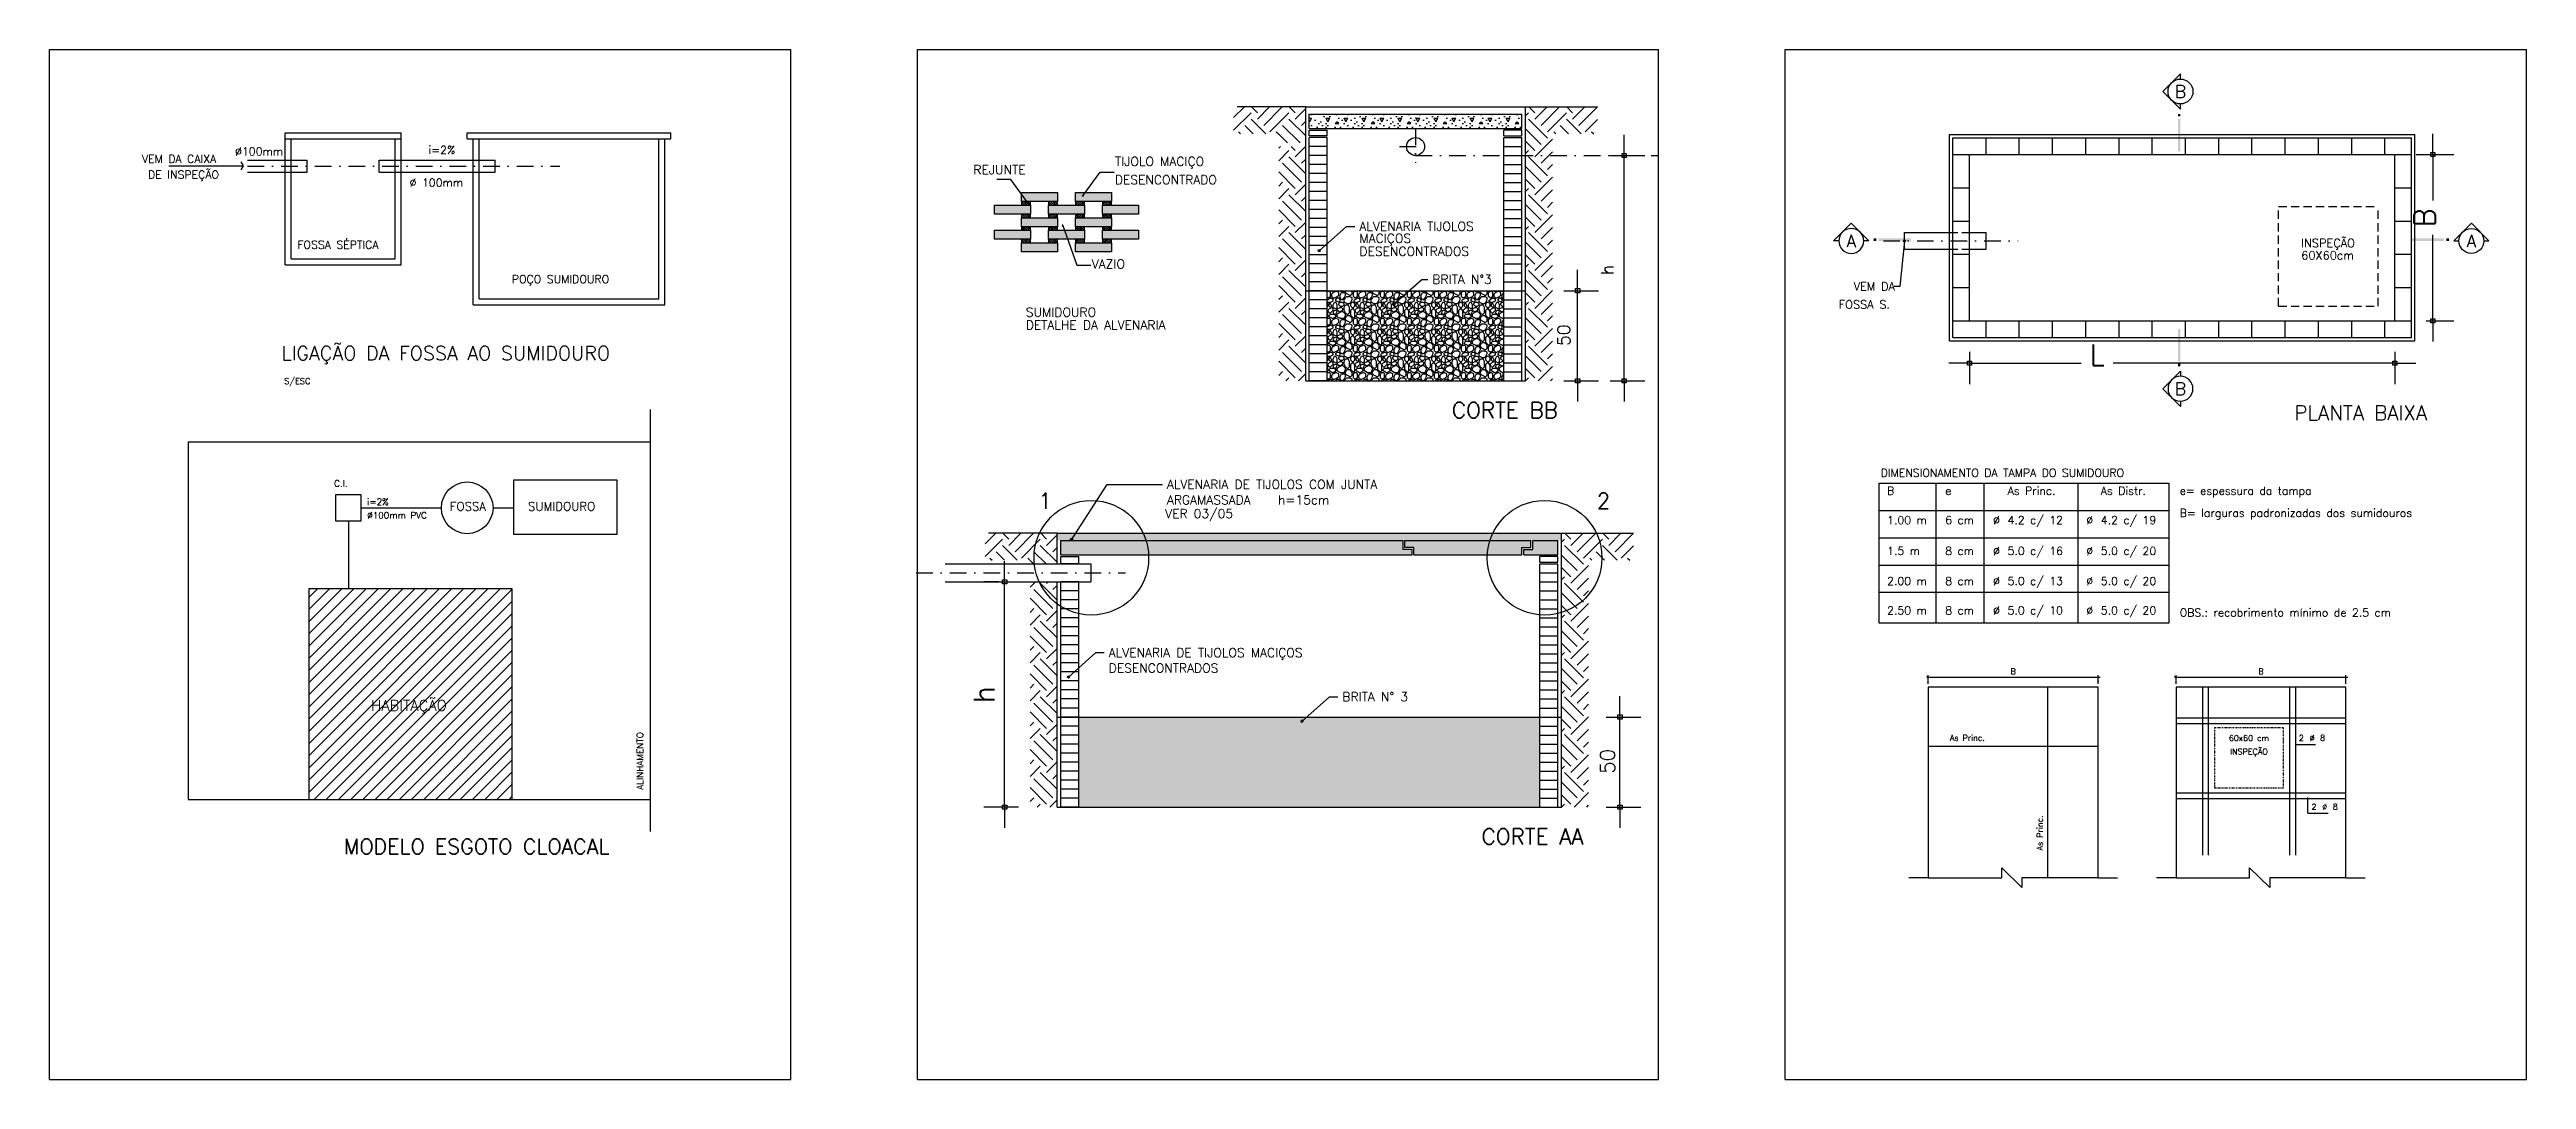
# Model space of a CAD drawing. Extents: x -2132 to -1330, y 3465 to 3713.
# Drawn here: x -2132 to -1536, y 3465 to 3713 of the extents above; entities that cross this region are included whole.
import ezdxf
from ezdxf.enums import TextEntityAlignment as Align

# ---------------------------------------------------------------- set-up
doc = ezdxf.new("R2010")
doc.units = 0
doc.header["$LTSCALE"] = 8
doc.header["$MEASUREMENT"] = 0
for name, pattern in [('DASHDOT', [1, 0.5, -0.25, 0, -0.25]), ('DASHDOTX2', [2, 1, -0.5, 0, -0.5]), ('HIDDEN', [0.375, 0.25, -0.125])]:
    doc.linetypes.add(name, pattern=pattern)
doc.layers.get('0').update_dxf_attribs({"linetype": 'CONTINUOUS'})
doc.layers.get('DEFPOINTS').update_dxf_attribs({"linetype": 'CONTINUOUS'})
for name, color, linetype in [('COTA', 13, 'CONTINUOUS'), ('EIXOS', 4, 'DASHDOT'), ('ESPEC', 2, 'CONTINUOUS'), ('ESTRUT', 12, 'CONTINUOUS'), ('HACHURA', 13, 'CONTINUOUS'), ('LINHAS', 7, 'CONTINUOUS'), ('LINVISTA', 13, 'CONTINUOUS'), ('PAREDE', 6, 'CONTINUOUS'), ('PROJECAO', 13, 'HIDDEN'), ('REG120-160', 4, 'CONTINUOUS'), ('REG60-100', 7, 'CONTINUOUS'), ('SOLIDO', 254, 'CONTINUOUS'), ('TERRENO', 4, 'CONTINUOUS')]:
    doc.layers.add(name, color=color, linetype=linetype)
doc.styles.add('REGUA100', font='simplex.shx')
doc.styles.add('REGUA120', font='simplex.shx')
doc.styles.add('REGUA140', font='simplex.shx')
doc.styles.add('REGUA60', font='simplex.shx')
doc.styles.add('REGUA80', font='simplex.shx')
doc.dimstyles.get("Standard").update_dxf_attribs({"dimtxt": 0.18, "dimasz": 0.18, "dimexe": 0.18, "dimexo": 0.0625, "dimgap": 0.09, "dimtad": 0, "dimtih": 1, "dimtoh": 1, "dimdec": 4, "dimzin": 0, "dimdsep": 46, "dimtxsty": 'Standard', "dimcen": 0.09, "dimadec": 0, "dimazin": 0, "dimtfac": 1, "dimtdec": 4, "dimtofl": 0, "dimtmove": 0, "dimatfit": 3, "dimfxl": 1, "dimtolj": 1, "dimtzin": 0, "dimarcsym": 0})
pattern_1 = [(45, (-2450.59286, 2118.67114), (-0.229985066, 0.229985066), [])]

msp = doc.modelspace()

# ---------------------------------------------------------------- texts
at = {"color": 2, "linetype": 'ByBlock', "attachment_point": 5, "rotation": 90, "style": 'REGUA80'}
for s, insert, char_height in [('\\A1;h', (-1756.938, 3659.969), 3), ('50', (-1767.439, 3644.243), 3), ('\\A1;h', (-1906.978, 3557.793), 5), ('50', (-1756.901, 3541.703), 3.5)]:
    msp.add_mtext(s, dxfattribs=dict(at, insert=insert, char_height=char_height))
at = {"layer": 'ESPEC'}
for s, height, style, p in [('VEM DA CAIXA', 1.925, 'REGUA80', (-2109.696, 3686.655)), ('%%C100mm', 1.925, 'REGUA80', (-2087.264, 3688.447)), ('i=2%', 1.925, 'REGUA80', (-2040.718, 3688.801)), ('REJUNTE', 2.1683, 'REGUA80', (-1909.548, 3684.061)), ('TIJOLO MACIÇO', 2.16832, 'REGUA80', (-1875.477, 3686.055)), ('DE INSPEÇÃO', 1.925, 'REGUA80', (-2108.21, 3682.872)), ('%%C 100mm', 1.925, 'REGUA80', (-2045.258, 3680.942)), ('DESENCONTRADO', 2.16832, 'REGUA80', (-1875.477, 3681.635)), ('FOSSA SÉPTICA', 1.925, 'REGUA80', (-2072.292, 3666.01)), ('ALVENARIA TIJOLOS', 2.16832, 'REGUA80', (-1816.629, 3670.432)), ('MACIÇOS', 2.1683, 'REGUA80', (-1816.629, 3667.543)), ('VAZIO', 2.1683, 'REGUA80', (-1881.051, 3661.38)), ('DESENCONTRADOS', 2.16832, 'REGUA80', (-1816.629, 3664.401)), ('POÇO SUMIDOURO', 1.925, 'REGUA80', (-2020.651, 3657.724)), ('BRITA N%%d3', 2.16832, 'REGUA80', (-1799.075, 3657.668)), ('S/ESC', 1.4438, 'REGUA60', (-2075.446, 3633.2)), ('ALVENARIA DE TIJOLOS COM JUNTA', 2.16832, 'REGUA80', (-1862.972, 3608.334)), ('VER 03/05', 2.1683, 'REGUA80', (-1863.384, 3601.323)), ('ARGAMASSADA   h=15cm', 2.16832, 'REGUA80', (-1862.972, 3604.617)), ('ALVENARIA DE TIJOLOS MACIÇOS', 2.16832, 'REGUA80', (-1876.97, 3567.86)), ('DESENCONTRADOS   ', 2.16832, 'REGUA80', (-1876.97, 3564.143)), ('BRITA N%%d 3', 2.16832, 'REGUA80', (-1820.738, 3557.233))]:
    msp.add_text(s, height=height, dxfattribs=dict(at, style=style)).set_placement(p, align=Align.MIDDLE_LEFT)
at = {"layer": 'ESPEC', "style": 'REGUA80'}
for s, height, p in [('INSPEÇÃO', 2, (-1589.924, 3665.405)), ('60X60cm', 2, (-1589.924, 3662.457)), ('SUMIDOURO', 2.1683, (-1896.937, 3648.687)), ('DETALHE DA ALVENARIA', 2.16832, (-1896.937, 3645.598))]:
    msp.add_text(s, height=height, dxfattribs=at).set_placement(p)
for s, p in [('VEM DA ', (-1686.347, 3655.963)), ('FOSSA S.', (-1688.9, 3651.642))]:
    msp.add_text(s, height=2, dxfattribs=at).set_placement(p, align=Align.MIDDLE_RIGHT)
at = {"layer": 'REG120-160', "style": 'REGUA120'}
for s, p in [('B', (-1618.993, 3702.876)), ('A', (-1698.232, 3666.917)), ('A', (-1548.974, 3666.917)), ('B', (-1618.993, 3631.351))]:
    msp.add_text(s, height=3, dxfattribs=at).set_placement(p, align=Align.MIDDLE)
at = {"layer": 'REG120-160', "style": 'REGUA140'}
for s, height, p in [('LIGAÇÃO DA FOSSA AO SUMIDOURO', 3.36875, (-2076.113, 3638.231)), ('CORTE BB', 3.7946, (-1794.375, 3624.298)), ('PLANTA BAIXA', 3.5, (-1591.581, 3623.793)), ('1', 3.795, (-1893.873, 3602.477)), ('2', 3.795, (-1759.48, 3602.477)), ('CORTE AA', 3.7946, (-1787.217, 3521.727)), ('MODELO ESGOTO CLOACAL', 3.6288, (-2061.079, 3519.402))]:
    msp.add_text(s, height=height, dxfattribs=at).set_placement(p)
at = {"layer": 'REG60-100'}
for s, height, style, p in [('C.I.', 1.5552, 'REGUA60', (-2063.431, 3607.797)), ('i=2%', 1.5552, 'REGUA60', (-2055.478, 3603.355)), ('%%C100mm PVC', 1.5552, 'REGUA60', (-2055.478, 3600.125)), ('FOSSA', 2.0736, 'REGUA80', (-2035.585, 3602.013)), ('SUMIDOURO', 2.0736, 'REGUA80', (-2016.757, 3602.013)), ('HABITAÇÃO', 2.592, 'REGUA100', (-2054.518, 3553.857))]:
    msp.add_text(s, height=height, dxfattribs=dict(at, style=style)).set_placement(p)
at = {"layer": 'REG60-100', "style": 'REGUA60'}
msp.add_text('ALINHAMENTO', height=1.5552, rotation=90, dxfattribs=at).set_placement((-1989.042, 3534.865))

# ---------------------------------------------------------------- blocks, each defined once
blk = doc.blocks.new('INDSETA')
at = {"color": 4, "linetype": 'ByBlock'}
for p, q in [((1.2, 2), (0, 0)), ((0, 0), (1.2, -2))]:
    blk.add_line(p, q, dxfattribs=at)
blk = doc.blocks.new('INDPONTO')
at = {"color": 4, "linetype": 'ByBlock'}
blk.add_lwpolyline([(-0.2, 0.2), (0.2, 0.2), (0.2, -0.2), (-0.2, -0.2)], close=True, dxfattribs=at)
blk = doc.blocks.new('COTAPT')
at = {"color": 0, "linetype": 'ByBlock'}
blk.add_line((0, 0), (200, 0), dxfattribs=at)
at = {"color": 6, "linetype": 'ByBlock'}
blk.add_lwpolyline([(-20, 20), (20, 20), (20, -20), (-20, -20)], close=True, dxfattribs=at)
blk = doc.blocks.new('A$C37BD664B')
at = {"layer": 'PAREDE', "color": 1}
for p, q in [((0, 525.4), (1089.4, 525.4)), ((0, 0), (0, 525.4)), ((213, 525.4), (213, 0)), ((393.7, 525.4), (393.7, 0)), ((746.9, 525.4), (746.9, 0)), ((1089.4, 525.4), (1089.4, 0)), ((0, 423), (1089.4, 423)), ((0, 320.6), (1089.4, 320.6)), ((0, 218.2), (1089.4, 218.2)), ((0, 115.9), (1089.4, 115.9)), ((1089.4, 0), (0, 0))]:
    blk.add_line(p, q, dxfattribs=at)
at = {"layer": 'PAREDE', "color": 1, "char_height": 30, "attachment_point": 1, "style": 'REGUA60'}
for s, insert in [('DIMENSIONAMENTO DA TAMPA DO SUMIDOURO', (5.8, 579.7)), ('B', (30, 512.4)), ('e', (248.5, 512.4)), ('As Princ.', (483.1, 512.4)), ('As Distr.', (833.6, 512.4)), ('e= espessura da tampa', (1130.2, 512.4)), ('1.00 m', (30, 401.9)), ('6 cm', (248.5, 401.9)), ('%%c', (428.6, 401.5)), ('4.2 c/ 12', (483.1, 401.9)), ('%%c', (779.1, 401.5)), ('4.2 c/ 19', (833.6, 401.9)), ('B= larguras padronizadas dos sumidouros', (1130.2, 428.9)), ('1.5 m', (30, 286.1)), ('8 cm', (248.5, 286.1)), ('%%c', (428.6, 285.6)), ('5.0 c/ 16', (483.1, 286.1)), ('%%c', (779.1, 285.6)), ('5.0 c/ 20', (833.6, 286.1)), ('2.00 m', (30, 172.9)), ('8 cm', (248.5, 172.9)), ('%%c', (428.6, 172.5)), ('5.0 c/ 13', (483.1, 172.9)), ('%%c', (779.1, 172.5)), ('5.0 c/ 20', (833.6, 172.9)), ('2.50 m', (30, 62.4)), ('8 cm', (248.5, 62.4)), ('%%c', (428.6, 62)), ('5.0 c/ 10', (483.1, 62.4)), ('%%c', (779.1, 62)), ('5.0 c/ 20', (833.6, 62.4)), ('OBS.: recobrimento mínimo de 2.5 cm', (1130.2, 54.3))]:
    blk.add_mtext(s, dxfattribs=dict(at, insert=insert))
blk = doc.blocks.new('CORTE2')
at = {"color": 4}
blk.add_lwpolyline([(-5, 0), (-7.07, 0), (0, 7.07), (7.07, 0), (5, 0, 1)], format="xyb", close=True, dxfattribs=at)
at = {"color": 0, "linetype": 'ByBlock'}
blk.add_arc((0, 0), 5, 180, 0, dxfattribs=at)
at = {"color": 4, "linetype": 'ByBlock'}
for points in [[(9, 0), (9, 1), (10, 0), (10, 1)], [(11, 0), (11, 1), (24, 0), (24, 1)]]:
    blk.add_solid(points, dxfattribs=at)
blk = doc.blocks.new('*D15')
at = {"color": 0, "linetype": 'ByBlock'}
for p, q in [((-1514.92, 3671.74), (-1505.87, 3671.74)), ((-1510.87, 3671.72), (-1510.87, 3660.66)), ((-1510.87, 3631.77), (-1510.87, 3652.43)), ((-1512.52, 3631.74), (-1505.87, 3631.74))]:
    blk.add_line(p, q, dxfattribs=at)
at = {"layer": 'DEFPOINTS', "color": 0, "linetype": 'ByBlock'}
for p in [(-1522.42, 3671.74), (-1510.87, 3671.74), (-1520.02, 3631.74)]:
    blk.add_point(p, dxfattribs=at)
at = {"color": 0, "linetype": 'ByBlock', "xscale": 0.025, "yscale": 0.025, "zscale": 0.025}
for p, rotation in [((-1510.87, 3671.74), 90), ((-1510.87, 3631.74), 270)]:
    blk.add_blockref('COTAPT', p, dxfattribs=dict(at, rotation=rotation))
at = {"color": 2, "linetype": 'ByBlock', "insert": (-1512.85, 3656.55), "char_height": 5, "attachment_point": 5, "rotation": 90, "style": 'REGUA80'}
blk.add_mtext('\\A1;B', dxfattribs=at)
blk = doc.blocks.new('*D16')
at = {"color": 0, "linetype": 'ByBlock'}
for p, q in [((-1622.42, 3624.24), (-1622.42, 3616.52)), ((-1622.4, 3621.52), (-1595.57, 3621.52)), ((-1520.05, 3621.52), (-1587.81, 3621.52)), ((-1520.02, 3624.24), (-1520.02, 3616.52))]:
    blk.add_line(p, q, dxfattribs=at)
at = {"layer": 'DEFPOINTS', "color": 0, "linetype": 'ByBlock'}
for p in [(-1622.42, 3631.74), (-1520.02, 3631.74), (-1520.02, 3621.52)]:
    blk.add_point(p, dxfattribs=at)
at = {"color": 0, "linetype": 'ByBlock', "xscale": 0.025, "yscale": 0.025, "zscale": 0.025, "rotation": 180}
blk.add_blockref('COTAPT', (-1622.42, 3621.52), dxfattribs=at)
at = {"color": 0, "linetype": 'ByBlock', "xscale": 0.025, "yscale": 0.025, "zscale": 0.025}
blk.add_blockref('COTAPT', (-1520.02, 3621.52), dxfattribs=at)
at = {"color": 2, "linetype": 'ByBlock', "insert": (-1591.69, 3623.5), "char_height": 5, "attachment_point": 5, "style": 'REGUA80'}
blk.add_mtext('\\A1;L', dxfattribs=at)
blk = doc.blocks.new('A$C13E42C7E')
at = {"layer": 'COTA', "linetype": 'ByBlock'}
for p, q in [((100, 1047), (100, 1092)), ((100, 1082), (974, 1082)), ((974, 1047), (974, 1092)), ((1375, 1047), (1375, 1092)), ((1375, 1082), (2249, 1082)), ((2249, 1047), (2249, 1092))]:
    blk.add_line(p, q, dxfattribs=at)
blk.add_point((974, 1061), dxfattribs=at)
at = {"layer": 'DEFPOINTS', "color": 0, "linetype": 'ByBlock'}
for p in [(974, 1082), (2249, 1082)]:
    blk.add_point(p, dxfattribs=at)
at = {"layer": 'PAREDE'}
for p, q in [((100, 1030), (100, 50)), ((974, 1030), (100, 1030)), ((974, 50), (974, 1030)), ((2249, 1030), (1375, 1030)), ((1375, 1030), (1375, 50)), ((2249, 50), (2249, 1030)), ((100, 50), (0, 50)), ((100, 50), (478, 50)), ((478, 100), (581, 0)), ((478, 50), (478, 100)), ((581, 50), (581, 0)), ((974, 50), (581, 50)), ((974, 50), (1074, 50)), ((1375, 50), (1275, 50)), ((1375, 50), (1753, 50)), ((1753, 50), (1753, 100)), ((1753, 100), (1857, 0)), ((1857, 50), (1857, 0)), ((2249, 50), (1857, 50)), ((2249, 50), (2349, 50))]:
    blk.add_line(p, q, dxfattribs=at)
at = {"layer": 'PAREDE', "color": 4}
for p, q in [((713, 1030), (713, 50)), ((1511, 1030), (1511, 166)), ((1541, 1030), (1541, 166)), ((1959, 1030), (1959, 166)), ((1989, 1030), (1989, 166)), ((1375, 873), (2249, 873)), ((1375, 843), (2249, 843)), ((100, 727), (974, 727)), ((1375, 487), (2249, 487)), ((1375, 457), (2249, 457))]:
    blk.add_line(p, q, dxfattribs=at)
at = {"layer": 'PAREDE', "color": 1}
for p, q in [((1988, 735), (2093, 735)), ((2053, 381), (2053, 463)), ((2053, 381), (2158, 381))]:
    blk.add_line(p, q, dxfattribs=at)
at = {"layer": 'PAREDE', "linetype": 'DASHDOTX2'}
blk.add_lwpolyline([(1574, 823), (1926, 823), (1926, 511), (1574, 511)], close=True, dxfattribs=at)
at = {"layer": 'COTA', "linetype": 'ByBlock', "xscale": 0.05, "yscale": 0.05, "zscale": 0.05, "rotation": 180}
for p in [(100, 1082), (1375, 1082)]:
    blk.add_blockref('COTAPT', p, dxfattribs=at)
at = {"layer": 'COTA', "linetype": 'ByBlock', "xscale": 0.05, "yscale": 0.05, "zscale": 0.05}
for p in [(974, 1082), (2249, 1082)]:
    blk.add_blockref('COTAPT', p, dxfattribs=at)
at = {"color": 2, "linetype": 'ByBlock', "char_height": 30, "attachment_point": 5, "style": 'REGUA60'}
for s, insert in [('B', (537, 1111)), ('B', (1812, 1111)), ('60x60 cm', (1750, 768)), ('INSPEÇÃO', (1750, 694))]:
    blk.add_mtext(s, dxfattribs=dict(at, insert=insert))
at = {"layer": 'PAREDE', "color": 1, "char_height": 30, "attachment_point": 1, "style": 'REGUA60'}
for s, insert in [('As Princ.', (211, 784)), ('2', (2007, 784)), ('%%c', (2062, 783)), ('8', (2116, 784)), ('2', (2072, 430)), ('%%c', (2127, 429)), ('8', (2182, 430))]:
    blk.add_mtext(s, dxfattribs=dict(at, insert=insert))
at = {"layer": 'PAREDE', "color": 1, "insert": (659, 190), "char_height": 30, "attachment_point": 1, "rotation": 90, "style": 'REGUA60'}
blk.add_mtext('As Princ.', dxfattribs=at)

# ---------------------------------------------------------------- dimensions: what is measured, and where the dimension line sits
at = {"layer": 'COTA'}
dim = msp.add_linear_dim(base=(-1558.224, 3687.717), p1=(-1567.383, 3647.717), p2=(-1569.783, 3687.717), angle=90, text='B', dimstyle='Standard', override={"dimscale": 2.5, "dimtxt": 2, "dimasz": 0.01, "dimexe": 2, "dimexo": 3, "dimgap": 0.98, "dimtad": 1, "dimtih": 0, "dimtoh": 0, "dimdec": 2, "dimrnd": 0.5, "dimzin": 8, "dimtxsty": 'REGUA80', "dimblk": 'COTAPT', "dimcen": 4, "dimdle": 4, "dimclrt": 2, "dimaunit": 1, "dimtmove": 2}, dxfattribs=at)
dim.commit()
dim.dimension.update_dxf_attribs({"geometry": '*D15', "text_midpoint": (-1560.204, 3672.524), "dimtype": 160, "insert": (-47.358, 15.976)})
dim = msp.add_linear_dim(base=(-1567.383, 3637.494), p1=(-1669.783, 3647.717), p2=(-1567.383, 3647.717), text='L', dimstyle='Standard', override={"dimscale": 2.5, "dimtxt": 2, "dimasz": 0.01, "dimexe": 2, "dimexo": 3, "dimgap": 0.98, "dimtad": 1, "dimtih": 0, "dimtoh": 0, "dimdec": 2, "dimrnd": 0.5, "dimzin": 8, "dimtxsty": 'REGUA80', "dimblk": 'COTAPT', "dimcen": 4, "dimdle": 4, "dimclrt": 2, "dimaunit": 1, "dimtmove": 2}, dxfattribs=at)
dim.commit()
dim.dimension.update_dxf_attribs({"geometry": '*D16', "text_midpoint": (-1639.051, 3639.474), "dimtype": 160, "insert": (-47.358, 15.976)})

# ---------------------------------------------------------------- hatches: boundary and pattern name
at = {"layer": 'HACHURA'}
h = msp.add_hatch(dxfattribs=at)
h.set_pattern_fill('SOLO1', color=256, scale=15.17824, style=0)
h.set_pattern_definition([(45, (-2077.98, 2475.898), (8e-16, 9.106944), [6.43958, -6.43958]), (45, (-2076.462, 2474.38), (8e-16, 9.106944), [6.43958, -6.43958]), (45, (-2074.944, 2472.8625), (8e-16, 9.106944), [6.43958, -6.43958]), (315, (-2073.4264, 2472.8625), (9.106944, -3e-15), [6.43958, -6.43958]), (315, (-2071.9085, 2474.38), (9.106944, -3e-15), [6.43958, -6.43958]), (315, (-2070.391, 2475.898), (9.106944, -3e-15), [6.43958, -6.43958])])
h.paths.add_polyline_path([(-1846.906, 3699.177), (-1846.906, 3692.672), (-1836.064, 3692.672), (-1836.064, 3690.503), (-1829.559, 3690.503), (-1829.559, 3699.177)])
h.paths.add_polyline_path([(-1829.559, 3689.636), (-1836.064, 3689.636), (-1836.064, 3633.26), (-1829.559, 3633.26)])
h = msp.add_hatch(dxfattribs=at)
h.set_pattern_fill('CONCRETO', color=256, scale=8.67328, style=0)
h.set_pattern_definition([(45, (-2232.7394, 2469.61), (0, 8.67332), [1.226575, -2.453237, 0.613288, -3.679726, 1.226575, -3.066469]), (135, (-2227.102, 2470.0436), (-8.67332, 0), [1.226584, -1.839863, 0.613288, -3.066438, 1.226584, -4.293114]), (63.43495, (-2234.0404, 2468.309), (4e-10, 8.67328), [0.969673, -3.878691, 0.969673, -3.878986]), (116.56505, (-2234.0404, 2468.309), (-3e-09, 8.67328), [0.969673, -3.878691, 0.969673, -3.878986]), (0, (-2234.04, 2469.176), (0, 8.67328), [0.433664, -3.469312, 0.867328, -3.469312, 0.433664]), (0, (-2234.04, 2470.477), (0, 8.67328), [-1.300992, 0.867328, -3.469312, 0, -3.035648, 0]), (0, (-2234.04, 2470.911), (0, 8.67328), [-3.469312, 0, -2.601984, 0.867328, -1.734656, 0]), (0, (-2234.04, 2472.212), (0, 8.67328), [-1.734656, 0, -2.16832, 0.867328, -3.902976, 0]), (0, (-2234.04, 2473.513), (0, 8.67328), [-1.734656, 0.867328, -3.469312, 0.867328, -1.734656, 0]), (0, (-2234.04, 2475.681), (0, 8.67328), [-1.300992, 0.867328, -1.734656, 0, -4.770304, 0]), (0, (-2234.04, 2476.115), (0, 8.67328), [-1.734656, 0, -5.203968, 0.867328, -0.867328, 0]), (90, (-2233.607, 2470.044), (-8.67328, 5e-16), [-2.601984, 0, -2.601984, 0, -3.469312, 0]), (90, (-2232.739, 2468.309), (-8.67328, 5e-16), [-1.300992, 0.867328, -3.469312, 0, -3.035648, 0]), (90, (-2231.872, 2468.309), (-8.67328, 5e-16), [-3.469312, 0, -3.035648, 0.867328, -1.300992, 0]), (90, (-2227.102, 2468.309), (-8.67328, 5e-16), [-1.734656, 0.867328, -4.33664, 0.867328, -0.867328, 0]), (90, (-2233.173, 2469.176), (-8.67328, 5e-16), [-2.601984, 0, -3.035648, 0, -3.035648, 0]), (90, (-2232.306, 2469.176), (-8.67328, 5e-16), [-2.16832, 0, -4.770304, 0, -1.734656, 0]), (90, (-2231.438, 2469.61), (-8.67328, 5e-16), [-4.33664, 0, -1.300992, 0, -3.035648, 0]), (90, (-2231.005, 2468.743), (-8.67328, 5e-16), [-3.902976, 0, -1.734656, 0, -2.16832, 0]), (90, (-2230.137, 2470.044), (-8.67328, 5e-16), [-3.469312, 0, -1.300992, 0, -3.469312, 0]), (90, (-2229.704, 2470.477), (-8.67328, 5e-16), [-3.902976, 0, -1.734656, 0, -3.035648, 0]), (90, (-2229.27, 2468.309), (-8.67328, 5e-16), [-5.203968, 0, -2.16832, 0, -1.300992, 0]), (90, (-2228.836, 2469.61), (-8.67328, 5e-16), [-1.734656, 0, -3.469312, 0, -3.469312, 0]), (90, (-2228.403, 2469.176), (-8.67328, 5e-16), [-3.902976, 0, -2.16832, 0, -2.601984, 0]), (90, (-2227.969, 2468.743), (-8.67328, 5e-16), [-3.469312, 0, -2.601984, 0, -2.601984, 0]), (90, (-2227.102, 2469.176), (-8.67328, 5e-16), [-2.601984, 0, -2.601984, 0, -3.469312, 0]), (90, (-2226.2344, 2469.61), (-8.67328, 5e-16), [-3.469312, 0, -1.734656, 0, -3.469312, 0]), (90, (-2225.801, 2470.044), (-8.67328, 5e-16), [-1.300992, 0, -5.203968, 0, -2.16832, 0])])
h.paths.add_polyline_path([(-1777.519, 3693.973), (-1777.519, 3697.442), (-1828.692, 3697.442), (-1828.692, 3693.973)])
h = msp.add_hatch(dxfattribs=at)
h.set_pattern_fill('SOLO1', color=256, scale=15.17824, style=0)
h.set_pattern_definition([(45, (-2120.479, 2475.898), (8e-16, 9.106944), [6.43958, -6.43958]), (45, (-2118.961, 2474.38), (8e-16, 9.106944), [6.43958, -6.43958]), (45, (-2117.443, 2472.8625), (8e-16, 9.106944), [6.43958, -6.43958]), (315, (-2115.9254, 2472.8625), (9.106944, -3e-15), [6.43958, -6.43958]), (315, (-2114.4076, 2474.38), (9.106944, -3e-15), [6.43958, -6.43958]), (315, (-2112.89, 2475.898), (9.106944, -3e-15), [6.43958, -6.43958])])
h.paths.add_polyline_path([(-1759.306, 3692.672), (-1770.147, 3692.672), (-1770.147, 3633.26), (-1776.652, 3633.26), (-1776.652, 3699.177), (-1759.306, 3699.177)])
h = msp.add_hatch(dxfattribs=at)
h.set_pattern_fill('_U', color=256, scale=0.325248, angle=45, style=0, pattern_type=0)
h.set_pattern_definition(pattern_1)
h.paths.add_polyline_path([(-1895.798, 3675.553), (-1895.798, 3676.42), (-1897.967, 3676.42), (-1897.967, 3675.553)])
h = msp.add_hatch(dxfattribs=at)
h.set_pattern_fill('_U', color=256, scale=0.325248, angle=45, style=0, pattern_type=0)
h.set_pattern_definition(pattern_1)
h.paths.add_polyline_path([(-1895.798, 3672.517), (-1895.798, 3673.385), (-1897.967, 3673.385), (-1897.967, 3672.517)])
h = msp.add_hatch(dxfattribs=at)
h.set_pattern_fill('_U', color=256, scale=0.325248, angle=45, style=0, pattern_type=0)
h.set_pattern_definition(pattern_1)
h.paths.add_polyline_path([(-1891.462, 3675.553), (-1889.293, 3675.553), (-1889.293, 3676.42), (-1891.462, 3676.42)])
h = msp.add_hatch(dxfattribs=at)
h.set_pattern_fill('_U', color=256, scale=0.325248, angle=45, style=0, pattern_type=0)
h.set_pattern_definition(pattern_1)
h.paths.add_polyline_path([(-1889.293, 3672.517), (-1889.293, 3673.385), (-1891.462, 3673.385), (-1891.462, 3672.517)])
h = msp.add_hatch(dxfattribs=at)
h.set_pattern_fill('_U', color=256, scale=0.325248, angle=45, style=0, pattern_type=0)
h.set_pattern_definition(pattern_1)
h.paths.add_polyline_path([(-1882.789, 3675.553), (-1882.789, 3676.42), (-1884.957, 3676.42), (-1884.957, 3675.553)])
h = msp.add_hatch(dxfattribs=at)
h.set_pattern_fill('_U', color=256, scale=0.325248, angle=45, style=0, pattern_type=0)
h.set_pattern_definition(pattern_1)
h.paths.add_polyline_path([(-1882.789, 3672.517), (-1882.789, 3673.385), (-1884.957, 3673.385), (-1884.957, 3672.517)])
h = msp.add_hatch(dxfattribs=at)
h.set_pattern_fill('_U', color=256, scale=0.325248, angle=45, style=0, pattern_type=0)
h.set_pattern_definition(pattern_1)
h.paths.add_polyline_path([(-1876.284, 3675.553), (-1876.284, 3676.42), (-1878.452, 3676.42), (-1878.452, 3675.553)])
h = msp.add_hatch(dxfattribs=at)
h.set_pattern_fill('_U', color=256, scale=0.325248, angle=45, style=0, pattern_type=0)
h.set_pattern_definition(pattern_1)
h.paths.add_polyline_path([(-1876.284, 3672.517), (-1876.284, 3673.385), (-1878.452, 3673.385), (-1878.452, 3672.517)])
h = msp.add_hatch(dxfattribs=at)
h.set_pattern_fill('_U', color=256, scale=0.325248, angle=45, style=0, pattern_type=0)
h.set_pattern_definition(pattern_1)
h.paths.add_polyline_path([(-1895.798, 3669.482), (-1895.798, 3670.349), (-1897.967, 3670.349), (-1897.967, 3669.482)])
h = msp.add_hatch(dxfattribs=at)
h.set_pattern_fill('_U', color=256, scale=0.325248, angle=45, style=0, pattern_type=0)
h.set_pattern_definition(pattern_1)
h.paths.add_polyline_path([(-1895.798, 3666.446), (-1895.798, 3667.313), (-1897.967, 3667.313), (-1897.967, 3666.446)])
h = msp.add_hatch(dxfattribs=at)
h.set_pattern_fill('_U', color=256, scale=0.325248, angle=45, style=0, pattern_type=0)
h.set_pattern_definition(pattern_1)
h.paths.add_polyline_path([(-1889.293, 3669.482), (-1889.293, 3670.349), (-1891.462, 3670.349), (-1891.462, 3669.482)])
h = msp.add_hatch(dxfattribs=at)
h.set_pattern_fill('_U', color=256, scale=0.325248, angle=45, style=0, pattern_type=0)
h.set_pattern_definition(pattern_1)
h.paths.add_polyline_path([(-1889.293, 3666.446), (-1889.293, 3667.313), (-1891.462, 3667.313), (-1891.462, 3666.446)])
h = msp.add_hatch(dxfattribs=at)
h.set_pattern_fill('_U', color=256, scale=0.325248, angle=45, style=0, pattern_type=0)
h.set_pattern_definition(pattern_1)
h.paths.add_polyline_path([(-1882.789, 3669.482), (-1882.789, 3670.349), (-1884.957, 3670.349), (-1884.957, 3669.482)])
h = msp.add_hatch(dxfattribs=at)
h.set_pattern_fill('_U', color=256, scale=0.325248, angle=45, style=0, pattern_type=0)
h.set_pattern_definition(pattern_1)
h.paths.add_polyline_path([(-1882.789, 3666.446), (-1882.789, 3667.313), (-1884.957, 3667.313), (-1884.957, 3666.446)])
h = msp.add_hatch(dxfattribs=at)
h.set_pattern_fill('_U', color=256, scale=0.325248, angle=45, style=0, pattern_type=0)
h.set_pattern_definition(pattern_1)
h.paths.add_polyline_path([(-1876.284, 3669.482), (-1876.284, 3670.349), (-1878.452, 3670.349), (-1878.452, 3669.482)])
h = msp.add_hatch(dxfattribs=at)
h.set_pattern_fill('_U', color=256, scale=0.325248, angle=45, style=0, pattern_type=0)
h.set_pattern_definition(pattern_1)
h.paths.add_polyline_path([(-1876.284, 3666.446), (-1876.284, 3667.313), (-1878.452, 3667.313), (-1878.452, 3666.446)])
h = msp.add_hatch(dxfattribs=at)
h.set_pattern_fill('AGREGADO', color=256, scale=6.50496, style=0)
h.set_pattern_definition([(0, (-2234.0404, 2468.309), (6.50496, 6.50496), [0.650496, -0.975744, 0.325248, -0.975744, 0.325248, -3.25248]), (0, (-2230.788, 2468.9595), (6.50496, 6.50496), [0.325248, -6.179712]), (0, (-2232.7394, 2469.285), (6.50496, 6.50496), [0.325248, -0.650496, 0.325248, -5.203968]), (0, (-2229.487, 2469.61), (6.50496, 6.50496), [0.650496, -5.854464]), (0, (-2228.8364, 2469.935), (6.50496, 6.50496), [0.325248, -6.179712]), (0, (-2230.788, 2470.586), (6.50496, 6.50496), [0.650496, -5.854464]), (0, (-2234.0404, 2470.911), (6.50496, 6.50496), [0.325248, -0.650496, 0.325248, -1.62624, 0.975744, -2.601984]), (0, (-2229.487, 2471.5615), (6.50496, 6.50496), [0.650496, -5.854464]), (0, (-2233.39, 2471.887), (6.50496, 6.50496), [0.650496, -0.325248, 0.325248, -2.601984, 0.325248, -2.276736]), (0, (-2233.715, 2472.212), (6.50496, 6.50496), [0.325248, -6.179712]), (0, (-2231.4384, 2472.537), (6.50496, 6.50496), [0.325248, -0.325248, 0.325248, -5.529216]), (0, (-2232.414, 2472.8625), (6.50496, 6.50496), [0.325248, -6.179712]), (0, (-2228.186, 2473.188), (6.50496, 6.50496), [0.325248, -6.179712]), (0, (-2231.113, 2473.513), (6.50496, 6.50496), [0.325248, -2.601984, 0.325248, -3.25248]), (0, (-2231.113, 2473.838), (6.50496, 6.50496), [0.650496, -5.854464]), (0, (-2229.812, 2474.1635), (6.50496, 6.50496), [0.650496, -5.854464]), (0, (-2233.715, 2474.489), (6.50496, 6.50496), [0.325248, -3.902976, 0.650496, -1.62624]), (90, (-2234.0404, 2471.236), (-6.50496, 6.50496), [1.300992, -1.300992, 0.650496, -3.25248]), (90, (-2233.715, 2471.236), (-6.50496, 6.50496), [0.325248, -2.276736, 0.650496, -3.25248]), (90, (-2233.39, 2469.61), (-6.50496, 6.50496), [0.975744, -5.529216]), (90, (-2233.0647, 2469.61), (-6.50496, 6.50496), [0.650496, -5.854464]), (90, (-2232.7394, 2468.634), (-6.50496, 6.50496), [0.325248, -3.902976, 0.325248, -0.325248, 0.650496, -0.975744]), (90, (-2232.089, 2468.634), (-6.50496, 6.50496), [0.325248, -2.276736, 0.325248, -3.577728]), (90, (-2231.7637, 2471.236), (-6.50496, 6.50496), [0.650496, -0.975744, 0.325248, -0.325248, 0.650496, -3.577728]), (90, (-2231.4384, 2469.935), (-6.50496, 6.50496), [0.650496, -3.577728, 0.325248, -1.951488]), (90, (-2231.113, 2468.634), (-6.50496, 6.50496), [0.325248, -0.325248, 0.650496, -5.203968]), (90, (-2230.4627, 2472.8625), (-6.50496, 6.50496), [0.325248, -6.179712]), (90, (-2230.1374, 2472.8625), (-6.50496, 6.50496), [0.650496, -0.650496, 0.325248, -0.325248, 0.650496, -3.902976]), (90, (-2229.812, 2469.935), (-6.50496, 6.50496), [0.325248, -0.325248, 0.325248, -0.650496, 0.325248, -4.553472]), (90, (-2228.8364, 2472.212), (-6.50496, 6.50496), [1.300992, -5.203968]), (90, (-2228.511, 2471.5615), (-6.50496, 6.50496), [1.300992, -0.975744, 0.650496, -3.577728]), (90, (-2228.186, 2468.9595), (-6.50496, 6.50496), [0.325248, -0.975744, 0.650496, -4.553472]), (90, (-2227.861, 2469.61), (-6.50496, 6.50496), [0.975744, -5.529216]), (45, (-2231.4384, 2468.309), (4e-16, 6.50496), [0.459966, -8.739437]), (45, (-2227.8607, 2468.6342), (4e-16, 6.50496), [0.459966, -7.819505, 0.459966, -0.459966]), (45, (-2232.089, 2468.9595), (4e-16, 6.50496), [0.459966, -3.679726, 0.459966, -4.599745]), (45, (-2230.4627, 2468.9595), (4e-16, 6.50496), [0.459966, -7.35954, 0.459966, -0.919931]), (45, (-2230.1374, 2468.9595), (4e-16, 6.50496), [0.919931, -3.679726, 0.919931, -3.679814]), (45, (-2231.7637, 2469.61), (4e-16, 6.50496), [0.459901, -4.139757, 0.459901, -0.459901, 0.459901, -3.220043]), (45, (-2228.511, 2469.9352), (4e-16, 6.50496), [0.459966, -0.459966, 0.459966, -7.819505]), (45, (-2233.0647, 2470.2605), (4e-16, 6.50496), [0.459966, -5.519589, 0.459966, -2.759883]), (45, (-2227.8607, 2470.911), (4e-16, 6.50496), [0.459901, -0.459901, 0.459901, -1.839863, 0.459901, -5.519937]), (45, (-2231.7637, 2471.8867), (4e-16, 6.50496), [0.459966, -8.739437]), (45, (-2233.39, 2472.212), (4e-16, 6.50496), [0.919938, -8.279465]), (45, (-2234.0404, 2472.8625), (4e-16, 6.50496), [0.459966, -0.459966, 0.459966, -7.819505]), (45, (-2230.4627, 2473.838), (4e-16, 6.50496), [0.459966, -8.739437]), (45, (-2228.511, 2474.4887), (4e-16, 6.50496), [0.459966, -8.739437]), (135, (-2231.113, 2468.9595), (4e-16, 6.50496), [0.459966, -8.739437]), (135, (-2230.788, 2468.9595), (4e-16, 6.50496), [0.459966, -8.739437]), (135, (-2232.7394, 2469.2847), (4e-16, 6.50496), [0.459966, -1.839863, 0.919931, -5.979643]), (135, (-2234.0404, 2469.2847), (4e-16, 6.50496), [0.459966, -8.739437]), (135, (-2229.812, 2470.2605), (4e-16, 6.50496), [0.459966, -3.679761, 0.459966, -4.59971]), (135, (-2229.487, 2470.2605), (4e-16, 6.50496), [0.459901, -2.760055, 0.459901, -2.759404, 0.459901, -2.300242]), (135, (-2233.39, 2470.5857), (4e-16, 6.50496), [0.459966, -8.739437]), (135, (-2228.186, 2470.911), (4e-16, 6.50496), [0.919801, -2.299829, 0.459901, -0.459901, 0.459901, -4.600071]), (135, (-2232.414, 2471.8867), (4e-16, 6.50496), [0.459966, -8.739437]), (135, (-2229.812, 2471.8867), (4e-16, 6.50496), [0.919938, -8.279465]), (135, (-2229.487, 2471.8867), (4e-16, 6.50496), [0.459966, -8.739437]), (135, (-2231.4384, 2472.537), (4e-16, 6.50496), [0.459966, -8.739437]), (135, (-2233.39, 2473.513), (4e-16, 6.50496), [0.459966, -8.739437]), (135, (-2228.186, 2473.513), (4e-16, 6.50496), [0.459966, -8.739437]), (26.56505, (-2233.39, 2468.309), (6.50496, 3e-09), [0.727255, -13.818278]), (26.56505, (-2234.0404, 2468.9595), (6.50496, 3e-09), [0.727255, -13.818278]), (26.56505, (-2234.0404, 2469.2847), (6.50496, 3e-09), [0.727255, -13.818278]), (26.56505, (-2232.4142, 2469.2847), (6.50496, 3e-09), [0.727255, -13.818278]), (26.56505, (-2232.7394, 2470.5857), (6.50496, 3e-09), [0.727255, -13.818278]), (26.56505, (-2232.7394, 2470.911), (6.50496, 3e-09), [0.727255, -13.818278]), (26.56505, (-2231.4384, 2472.212), (6.50496, 3e-09), [0.727255, -13.818278]), (26.56505, (-2231.1132, 2472.5372), (6.50496, 3e-09), [0.727255, -13.818278]), (26.56505, (-2233.7151, 2473.1877), (6.50496, 3e-09), [0.727255, -13.818278]), (26.56505, (-2231.7637, 2473.1877), (6.50496, 3e-09), [0.727255, -13.818278]), (63.43495, (-2228.5112, 2468.309), (3e-10, 6.50496), [0.727255, -13.818278]), (63.43495, (-2230.1374, 2469.2847), (3e-10, 6.50496), [0.727255, -13.818278]), (63.43495, (-2231.1132, 2469.9352), (3e-10, 6.50496), [0.727255, -13.818278]), (63.43495, (-2230.1374, 2470.911), (3e-10, 6.50496), [0.727255, -13.818278]), (63.43495, (-2229.8122, 2470.911), (3e-10, 6.50496), [0.727255, -13.818278]), (63.43495, (-2232.089, 2471.8867), (3e-10, 6.50496), [0.727255, -13.818278]), (63.43495, (-2232.7394, 2472.212), (3e-10, 6.50496), [0.727255, -13.818278]), (63.43495, (-2230.1374, 2473.513), (3e-10, 6.50496), [0.727255, -13.818278]), (63.43495, (-2232.7394, 2474.1635), (3e-10, 6.50496), [0.727255, -13.818278]), (116.56505, (-2233.7151, 2472.212), (-3e-09, 6.50496), [0.727255, -13.818278]), (116.56505, (-2229.8122, 2472.212), (-3e-09, 6.50496), [0.727255, -13.818278]), (116.56505, (-2234.0404, 2472.5372), (-3e-09, 6.50496), [0.727255, -13.818278]), (116.56505, (-2228.8364, 2473.513), (-3e-09, 6.50496), [0.727255, -13.818278]), (116.56505, (-2233.0647, 2473.8382), (-3e-09, 6.50496), [0.727255, -13.818278]), (116.56505, (-2231.7637, 2474.1635), (-3e-09, 6.50496), [0.727255, -13.818278]), (153.43495, (-2231.4384, 2468.309), (-6.50496, 3e-09), [0.727255, -13.818278]), (153.43495, (-2232.7394, 2468.9595), (-6.50496, 3e-09), [0.727255, -13.818278]), (153.43495, (-2228.186, 2469.2847), (-6.50496, 3e-09), [0.727255, -13.818278]), (153.43495, (-2228.8364, 2469.9352), (-6.50496, 3e-09), [0.727255, -13.818278]), (153.43495, (-2231.4384, 2470.5857), (-6.50496, 3e-09), [0.727255, -13.818278]), (153.43495, (-2233.0647, 2470.911), (-6.50496, 3e-09), [0.727255, -13.818278]), (153.43495, (-2231.1132, 2470.911), (-6.50496, 3e-09), [0.727255, -13.818278]), (153.43495, (-2232.089, 2471.5615), (-6.50496, 3e-09), [0.727255, -13.818278]), (153.43495, (-2232.089, 2473.1877), (-6.50496, 3e-09), [0.727255, -13.818278]), (153.43495, (-2234.0404, 2474.4887), (-6.50496, 3e-09), [0.727255, -13.818278]), (153.43495, (-2230.1374, 2474.4887), (-6.50496, 3e-09), [0.727255, -13.818278]), (153.43495, (-2229.487, 2474.4887), (-6.50496, 3e-09), [0.727255, -13.818278])])
h.paths.add_polyline_path([(-1824.355, 3639.765), (-1824.355, 3637.596), (-1824.355, 3635.428), (-1824.355, 3633.26), (-1781.856, 3633.26), (-1781.856, 3635.428), (-1781.856, 3637.596), (-1781.856, 3639.765), (-1781.856, 3641.933), (-1781.856, 3644.101), (-1781.856, 3646.27), (-1781.856, 3648.438), (-1781.856, 3650.606), (-1781.856, 3652.775), (-1781.856, 3654.943), (-1804.711, 3654.943), (-1808.08, 3651.95), (-1807.937, 3651.788), (-1808.261, 3651.5), (-1808.549, 3651.824), (-1808.224, 3652.112), (-1808.08, 3651.95), (-1804.711, 3654.943), (-1824.355, 3654.943), (-1824.355, 3652.712), (-1824.355, 3650.606), (-1824.355, 3648.438), (-1824.355, 3646.27), (-1824.355, 3644.101), (-1824.355, 3641.933)])
h = msp.add_hatch(dxfattribs=at)
h.set_pattern_fill('SOLO1', color=256, scale=15.17824, style=0)
h.set_pattern_definition([(45, (-2137.8223, 2373.327), (8e-16, 9.106944), [6.43958, -6.43958]), (45, (-2136.3045, 2371.809), (8e-16, 9.106944), [6.43958, -6.43958]), (45, (-2134.7867, 2370.291), (8e-16, 9.106944), [6.43958, -6.43958]), (315, (-2133.269, 2370.291), (9.106944, -3e-15), [6.43958, -6.43958]), (315, (-2131.751, 2371.809), (9.106944, -3e-15), [6.43958, -6.43958]), (315, (-2130.233, 2373.327), (9.106944, -3e-15), [6.43958, -6.43958])])
h.paths.add_polyline_path([(-1906.748, 3596.605), (-1906.748, 3590.101), (-1895.907, 3590.101), (-1895.907, 3584.897), (-1889.402, 3584.897), (-1889.402, 3596.605)])
h.paths.add_polyline_path([(-1889.402, 3589.233), (-1895.907, 3589.233), (-1895.907, 3530.689), (-1889.402, 3530.689)])
h = msp.add_hatch(dxfattribs=at)
h.set_pattern_fill('AREIA', color=256, scale=3.25248, style=0)
h.set_pattern_definition([(0, (-2111.2821, 2367.1688), (1.9189632, 1.3985664), [0, -0.7805952, 0, -1.0407936, 0, -1.8213888]), (10, (-2109.9486, 2368.665), (1.0762034, 2.6997813), [0, -2.0165376, 0, -0.4553472, 0, -1.7238144]), (20, (-2111.0544, 2368.3397), (0.685428, 3.1568977), [0, -1.3985664, 0, -0.9432192, 0, -2.0490624]), (30, (-2109.786, 2368.0144), (0.0771835, 2.5983974), [0, -1.8213888, 0, -2.3092608, 0, -1.6587648]), (40, (-2110.3389, 2367.6892), (0.9109663, 2.7599227), [0, -1.3335168, 0, -1.0733184, 0, -1.8539136]), (50, (-2108.9728, 2367.364), (-0.5011545, 2.0339268), [0, -0.3902976, 0, -2.5694592, 0, -1.5286656]), (60, (-2109.5908, 2367.0387), (-0.488643, 3.511969), [0, -0.487872, 0, -1.5286656, 0, -1.7563392]), (70, (-2110.3714, 2366.7134), (-0.9164505, 1.8564961), [0, -0.9106944, 0, -1.0407936, 0, -2.3743104]), (80, (-2110.1437, 2366.3882), (-1.1119472, 2.3097653), [0, -1.1708928, 0, -1.3985664]), (90, (-2108.7452, 2366.063), (-2.1791616, 1.4961408), [0, -1.788864, 0, -1.0082688, 0, -2.3743104]), (100, (-2111.4772, 2366.3882), (-1.9706584, 0.874502), [0, -0.9106944, 0, -1.8864384, 0, -2.1466368]), (110, (-2111.152, 2366.7134), (-2.0401005, 1.6110916), [0, -1.5611904, 0, -1.2359424, 0, -1.7238144]), (120, (-2110.8267, 2367.0387), (-2.9010032, 0.9916097), [0, -2.1466368, 0, -0.6830208, 0, -2.4718848]), (130, (-2110.5015, 2367.364), (-2.1487622, -0.0197849), [0, -1.2359424, 0, -0.4553472, 0, -2.5369344]), (140, (-2110.1762, 2367.6892), (-3.3788, -0.434125), [0, -0.3577728, 0, -1.8864384, 0, -1.5611904]), (150, (-2109.851, 2368.0144), (-2.6149727, -1.0816367), [0, -0.9106944, 0, -1.0733184, 0, -2.0815872]), (160, (-2109.5257, 2368.3397), (-3.218361, -1.805259), [0, -1.9189632, 0, -0.7805952, 0, -1.3335168]), (170, (-2109.2005, 2368.665), (-1.576773, -1.6375121), [0, -1.2359424, 0, -0.7155456, 0, -2.5044096])])
h.paths.add_polyline_path([(-1884.299, 3596.605), (-1889.402, 3596.605), (-1889.402, 3594.871), (-1888.534, 3594.871), (-1885.426, 3594.871)])
h.paths.add_polyline_path([(-1884.299, 3596.605), (-1885.426, 3594.871), (-1806.138, 3594.871), (-1805.705, 3594.871), (-1775.348, 3594.871), (-1774.914, 3594.871), (-1768.843, 3594.871), (-1767.976, 3594.871), (-1767.976, 3596.605)])
h = msp.add_hatch(dxfattribs=at)
h.set_pattern_fill('SOLO1', color=256, scale=15.17824, style=0)
h.set_pattern_definition([(45, (-2111.8025, 2373.327), (8e-16, 9.106944), [6.43958, -6.43958]), (45, (-2110.2847, 2371.809), (8e-16, 9.106944), [6.43958, -6.43958]), (45, (-2108.767, 2370.291), (8e-16, 9.106944), [6.43958, -6.43958]), (315, (-2107.249, 2370.291), (9.106944, -3e-15), [6.43958, -6.43958]), (315, (-2105.731, 2371.809), (9.106944, -3e-15), [6.43958, -6.43958]), (315, (-2104.2134, 2373.327), (9.106944, -3e-15), [6.43958, -6.43958])])
h.paths.add_polyline_path([(-1750.629, 3590.101), (-1761.471, 3590.101), (-1761.471, 3530.689), (-1767.976, 3530.689), (-1767.976, 3596.605), (-1750.629, 3596.605)])
h = msp.add_hatch(dxfattribs=at)
h.set_pattern_fill('CONCRETO', color=256, scale=8.67328, style=0)
h.set_pattern_definition([(45, (-2110.5015, 2367.0387), (0, 8.67332), [1.226575, -2.453237, 0.613288, -3.679726, 1.226575, -3.06647]), (135, (-2104.864, 2367.4723), (-8.67332, 0), [1.226584, -1.839863, 0.613288, -3.066438, 1.226584, -4.293114]), (63.43495, (-2111.8025, 2365.7377), (4e-10, 8.67328), [0.969673, -3.878691, 0.969673, -3.878986]), (116.56505, (-2111.8025, 2365.7377), (-3e-09, 8.67328), [0.969673, -3.878691, 0.969673, -3.878986]), (0, (-2111.8025, 2366.605), (0, 8.67328), [0.433664, -3.469312, 0.867328, -3.469312, 0.433664]), (0, (-2111.8025, 2367.906), (0, 8.67328), [-1.300992, 0.867328, -3.469312, 0, -3.035648, 0]), (0, (-2111.8025, 2368.34), (0, 8.67328), [-3.469312, 0, -2.601984, 0.867328, -1.734656, 0]), (0, (-2111.8025, 2369.641), (0, 8.67328), [-1.734656, 0, -2.16832, 0.867328, -3.902976, 0]), (0, (-2111.8025, 2370.942), (0, 8.67328), [-1.734656, 0.867328, -3.469312, 0.867328, -1.734656, 0]), (0, (-2111.8025, 2373.11), (0, 8.67328), [-1.300992, 0.867328, -1.734656, 0, -4.770304, 0]), (0, (-2111.8025, 2373.544), (0, 8.67328), [-1.734656, 0, -5.203968, 0.867328, -0.867328, 0]), (90, (-2111.369, 2367.472), (-8.67328, 5e-16), [-2.601984, 0, -2.601984, 0, -3.469312, 0]), (90, (-2110.5015, 2365.738), (-8.67328, 5e-16), [-1.300992, 0.867328, -3.469312, 0, -3.035648, 0]), (90, (-2109.634, 2365.738), (-8.67328, 5e-16), [-3.469312, 0, -3.035648, 0.867328, -1.300992, 0]), (90, (-2104.864, 2365.738), (-8.67328, 5e-16), [-1.734656, 0.867328, -4.33664, 0.867328, -0.867328, 0]), (90, (-2110.935, 2366.605), (-8.67328, 5e-16), [-2.601984, 0, -3.035648, 0, -3.035648, 0]), (90, (-2110.068, 2366.605), (-8.67328, 5e-16), [-2.16832, 0, -4.770304, 0, -1.734656, 0]), (90, (-2109.2005, 2367.039), (-8.67328, 5e-16), [-4.33664, 0, -1.300992, 0, -3.035648, 0]), (90, (-2108.767, 2366.171), (-8.67328, 5e-16), [-3.902976, 0, -1.734656, 0, -2.16832, 0]), (90, (-2107.8995, 2367.472), (-8.67328, 5e-16), [-3.469312, 0, -1.300992, 0, -3.469312, 0]), (90, (-2107.466, 2367.906), (-8.67328, 5e-16), [-3.902976, 0, -1.734656, 0, -3.035648, 0]), (90, (-2107.032, 2365.738), (-8.67328, 5e-16), [-5.203968, 0, -2.16832, 0, -1.300992, 0]), (90, (-2106.5985, 2367.039), (-8.67328, 5e-16), [-1.734656, 0, -3.469312, 0, -3.469312, 0]), (90, (-2106.165, 2366.605), (-8.67328, 5e-16), [-3.902976, 0, -2.16832, 0, -2.601984, 0]), (90, (-2105.731, 2366.171), (-8.67328, 5e-16), [-3.469312, 0, -2.601984, 0, -2.601984, 0]), (90, (-2104.864, 2366.605), (-8.67328, 5e-16), [-2.601984, 0, -2.601984, 0, -3.469312, 0]), (90, (-2103.9965, 2367.039), (-8.67328, 5e-16), [-3.469312, 0, -1.734656, 0, -3.469312, 0]), (90, (-2103.563, 2367.472), (-8.67328, 5e-16), [-1.300992, 0, -5.203968, 0, -2.16832, 0])])
h.paths.add_polyline_path([(-1805.705, 3594.871), (-1805.705, 3593.136), (-1803.536, 3593.136), (-1803.536, 3591.402), (-1777.516, 3591.402), (-1777.516, 3593.136), (-1775.348, 3593.136), (-1775.348, 3594.871)])
h.paths.add_polyline_path([(-1768.843, 3591.402), (-1768.843, 3594.871), (-1774.914, 3594.871), (-1774.914, 3592.702), (-1777.083, 3592.702), (-1777.083, 3591.402)])
h.paths.add_polyline_path([(-1803.97, 3591.402), (-1803.97, 3592.702), (-1806.138, 3592.702), (-1806.138, 3594.871), (-1881.541, 3594.871), (-1883.794, 3591.402)])
h.paths.add_polyline_path([(-1881.541, 3594.871), (-1888.534, 3594.871), (-1888.534, 3591.402), (-1883.794, 3591.402)])
h = msp.add_hatch(dxfattribs=at)
h.set_pattern_fill('_U', color=256, scale=2.0736, angle=45, style=0, pattern_type=0)
h.set_pattern_definition([(45, (-2019.6515, 3150.0709), (-1.466257, 1.466257), [])])
h.paths.add_polyline_path([(-2020.668, 3583.281), (-2069.51, 3583.281), (-2069.51, 3532.562), (-2020.668, 3532.562)])
h = msp.add_hatch(dxfattribs=at)
h.set_pattern_fill('AGREGADO', color=256, scale=6.50496, style=0)
h.set_pattern_definition([(0, (-2111.8025, 2365.738), (6.50496, 6.50496), [0.650496, -0.975744, 0.325248, -0.975744, 0.325248, -3.25248]), (0, (-2108.55, 2366.388), (6.50496, 6.50496), [0.325248, -6.179712]), (0, (-2110.5015, 2366.7134), (6.50496, 6.50496), [0.325248, -0.650496, 0.325248, -5.203968]), (0, (-2107.249, 2367.039), (6.50496, 6.50496), [0.650496, -5.854464]), (0, (-2106.5985, 2367.364), (6.50496, 6.50496), [0.325248, -6.179712]), (0, (-2108.55, 2368.0144), (6.50496, 6.50496), [0.650496, -5.854464]), (0, (-2111.8025, 2368.3397), (6.50496, 6.50496), [0.325248, -0.650496, 0.325248, -1.62624, 0.975744, -2.601984]), (0, (-2107.249, 2368.99), (6.50496, 6.50496), [0.650496, -5.854464]), (0, (-2111.152, 2369.3154), (6.50496, 6.50496), [0.650496, -0.325248, 0.325248, -2.601984, 0.325248, -2.276736]), (0, (-2111.477, 2369.6407), (6.50496, 6.50496), [0.325248, -6.179712]), (0, (-2109.2005, 2369.966), (6.50496, 6.50496), [0.325248, -0.325248, 0.325248, -5.529216]), (0, (-2110.176, 2370.291), (6.50496, 6.50496), [0.325248, -6.179712]), (0, (-2105.948, 2370.6164), (6.50496, 6.50496), [0.325248, -6.179712]), (0, (-2108.875, 2370.9417), (6.50496, 6.50496), [0.325248, -2.601984, 0.325248, -3.25248]), (0, (-2108.875, 2371.267), (6.50496, 6.50496), [0.650496, -5.854464]), (0, (-2107.574, 2371.592), (6.50496, 6.50496), [0.650496, -5.854464]), (0, (-2111.477, 2371.9174), (6.50496, 6.50496), [0.325248, -3.902976, 0.650496, -1.62624]), (90, (-2111.8025, 2368.665), (-6.50496, 6.50496), [1.300992, -1.300992, 0.650496, -3.25248]), (90, (-2111.477, 2368.665), (-6.50496, 6.50496), [0.325248, -2.276736, 0.650496, -3.25248]), (90, (-2111.152, 2367.039), (-6.50496, 6.50496), [0.975744, -5.529216]), (90, (-2110.827, 2367.039), (-6.50496, 6.50496), [0.650496, -5.854464]), (90, (-2110.5015, 2366.063), (-6.50496, 6.50496), [0.325248, -3.902976, 0.325248, -0.325248, 0.650496, -0.975744]), (90, (-2109.851, 2366.063), (-6.50496, 6.50496), [0.325248, -2.276736, 0.325248, -3.577728]), (90, (-2109.526, 2368.665), (-6.50496, 6.50496), [0.650496, -0.975744, 0.325248, -0.325248, 0.650496, -3.577728]), (90, (-2109.2005, 2367.364), (-6.50496, 6.50496), [0.650496, -3.577728, 0.325248, -1.951488]), (90, (-2108.875, 2366.063), (-6.50496, 6.50496), [0.325248, -0.325248, 0.650496, -5.203968]), (90, (-2108.225, 2370.291), (-6.50496, 6.50496), [0.325248, -6.179712]), (90, (-2107.8995, 2370.291), (-6.50496, 6.50496), [0.650496, -0.650496, 0.325248, -0.325248, 0.650496, -3.902976]), (90, (-2107.574, 2367.364), (-6.50496, 6.50496), [0.325248, -0.325248, 0.325248, -0.650496, 0.325248, -4.553472]), (90, (-2106.5985, 2369.6407), (-6.50496, 6.50496), [1.300992, -5.203968]), (90, (-2106.273, 2368.99), (-6.50496, 6.50496), [1.300992, -0.975744, 0.650496, -3.577728]), (90, (-2105.948, 2366.388), (-6.50496, 6.50496), [0.325248, -0.975744, 0.650496, -4.553472]), (90, (-2105.623, 2367.039), (-6.50496, 6.50496), [0.975744, -5.529216]), (45, (-2109.2005, 2365.7377), (4e-16, 6.50496), [0.459966, -8.739437]), (45, (-2105.623, 2366.063), (4e-16, 6.50496), [0.459966, -7.819505, 0.459966, -0.459966]), (45, (-2109.851, 2366.388), (4e-16, 6.50496), [0.459966, -3.679726, 0.459966, -4.599745]), (45, (-2108.2248, 2366.388), (4e-16, 6.50496), [0.459966, -7.35954, 0.459966, -0.919931]), (45, (-2107.8995, 2366.388), (4e-16, 6.50496), [0.919931, -3.679726, 0.919931, -3.679814]), (45, (-2109.5257, 2367.0387), (4e-16, 6.50496), [0.459901, -4.139757, 0.459901, -0.459901, 0.459901, -3.220043]), (45, (-2106.2733, 2367.364), (4e-16, 6.50496), [0.459966, -0.459966, 0.459966, -7.819505]), (45, (-2110.8267, 2367.689), (4e-16, 6.50496), [0.459966, -5.519589, 0.459966, -2.759883]), (45, (-2105.623, 2368.3397), (4e-16, 6.50496), [0.459901, -0.459901, 0.459901, -1.839863, 0.459901, -5.519937]), (45, (-2109.5257, 2369.3154), (4e-16, 6.50496), [0.459966, -8.739437]), (45, (-2111.152, 2369.6407), (4e-16, 6.50496), [0.919938, -8.279465]), (45, (-2111.8025, 2370.291), (4e-16, 6.50496), [0.459966, -0.459966, 0.459966, -7.819505]), (45, (-2108.2248, 2371.267), (4e-16, 6.50496), [0.459966, -8.739437]), (45, (-2106.2733, 2371.9174), (4e-16, 6.50496), [0.459966, -8.739437]), (135, (-2108.8753, 2366.388), (4e-16, 6.50496), [0.459966, -8.739437]), (135, (-2108.55, 2366.388), (4e-16, 6.50496), [0.459966, -8.739437]), (135, (-2110.5015, 2366.7134), (4e-16, 6.50496), [0.459966, -1.839863, 0.919931, -5.979643]), (135, (-2111.8025, 2366.7134), (4e-16, 6.50496), [0.459966, -8.739437]), (135, (-2107.5743, 2367.689), (4e-16, 6.50496), [0.459966, -3.679761, 0.459966, -4.59971]), (135, (-2107.249, 2367.689), (4e-16, 6.50496), [0.459901, -2.760055, 0.459901, -2.759404, 0.459901, -2.300242]), (135, (-2111.152, 2368.0144), (4e-16, 6.50496), [0.459966, -8.739437]), (135, (-2105.948, 2368.3397), (4e-16, 6.50496), [0.919801, -2.299829, 0.459901, -0.459901, 0.459901, -4.600071]), (135, (-2110.1762, 2369.3154), (4e-16, 6.50496), [0.459966, -8.739437]), (135, (-2107.5743, 2369.3154), (4e-16, 6.50496), [0.919938, -8.279465]), (135, (-2107.249, 2369.3154), (4e-16, 6.50496), [0.459966, -8.739437]), (135, (-2109.2005, 2369.966), (4e-16, 6.50496), [0.459966, -8.739437]), (135, (-2111.152, 2370.9417), (4e-16, 6.50496), [0.459966, -8.739437]), (135, (-2105.948, 2370.9417), (4e-16, 6.50496), [0.459966, -8.739437]), (26.56505, (-2111.152, 2365.7377), (6.50496, 3e-09), [0.727255, -13.818278]), (26.56505, (-2111.8025, 2366.3882), (6.50496, 3e-09), [0.727255, -13.818278]), (26.56505, (-2111.8025, 2366.7134), (6.50496, 3e-09), [0.727255, -13.818278]), (26.56505, (-2110.1762, 2366.7134), (6.50496, 3e-09), [0.727255, -13.818278]), (26.56505, (-2110.5015, 2368.0144), (6.50496, 3e-09), [0.727255, -13.818278]), (26.56505, (-2110.5015, 2368.3397), (6.50496, 3e-09), [0.727255, -13.818278]), (26.56505, (-2109.2005, 2369.6407), (6.50496, 3e-09), [0.727255, -13.818278]), (26.56505, (-2108.8753, 2369.966), (6.50496, 3e-09), [0.727255, -13.818278]), (26.56505, (-2111.4772, 2370.6164), (6.50496, 3e-09), [0.727255, -13.818278]), (26.56505, (-2109.5257, 2370.6164), (6.50496, 3e-09), [0.727255, -13.818278]), (63.43495, (-2106.2733, 2365.7377), (3e-10, 6.50496), [0.727255, -13.818278]), (63.43495, (-2107.8995, 2366.7134), (3e-10, 6.50496), [0.727255, -13.818278]), (63.43495, (-2108.8753, 2367.364), (3e-10, 6.50496), [0.727255, -13.818278]), (63.43495, (-2107.8995, 2368.3397), (3e-10, 6.50496), [0.727255, -13.818278]), (63.43495, (-2107.5743, 2368.3397), (3e-10, 6.50496), [0.727255, -13.818278]), (63.43495, (-2109.851, 2369.3154), (3e-10, 6.50496), [0.727255, -13.818278]), (63.43495, (-2110.5015, 2369.6407), (3e-10, 6.50496), [0.727255, -13.818278]), (63.43495, (-2107.8995, 2370.9417), (3e-10, 6.50496), [0.727255, -13.818278]), (63.43495, (-2110.5015, 2371.5922), (3e-10, 6.50496), [0.727255, -13.818278]), (116.56505, (-2111.4772, 2369.6407), (-3e-09, 6.50496), [0.727255, -13.818278]), (116.56505, (-2107.5743, 2369.6407), (-3e-09, 6.50496), [0.727255, -13.818278]), (116.56505, (-2111.8025, 2369.966), (-3e-09, 6.50496), [0.727255, -13.818278]), (116.56505, (-2106.5985, 2370.9417), (-3e-09, 6.50496), [0.727255, -13.818278]), (116.56505, (-2110.8267, 2371.267), (-3e-09, 6.50496), [0.727255, -13.818278]), (116.56505, (-2109.5257, 2371.5922), (-3e-09, 6.50496), [0.727255, -13.818278]), (153.43495, (-2109.2005, 2365.7377), (-6.50496, 3e-09), [0.727255, -13.818278]), (153.43495, (-2110.5015, 2366.3882), (-6.50496, 3e-09), [0.727255, -13.818278]), (153.43495, (-2105.948, 2366.7134), (-6.50496, 3e-09), [0.727255, -13.818278]), (153.43495, (-2106.5985, 2367.364), (-6.50496, 3e-09), [0.727255, -13.818278]), (153.43495, (-2109.2005, 2368.0144), (-6.50496, 3e-09), [0.727255, -13.818278]), (153.43495, (-2110.8267, 2368.3397), (-6.50496, 3e-09), [0.727255, -13.818278]), (153.43495, (-2108.8753, 2368.3397), (-6.50496, 3e-09), [0.727255, -13.818278]), (153.43495, (-2109.851, 2368.9902), (-6.50496, 3e-09), [0.727255, -13.818278]), (153.43495, (-2109.851, 2370.6164), (-6.50496, 3e-09), [0.727255, -13.818278]), (153.43495, (-2111.8025, 2371.9174), (-6.50496, 3e-09), [0.727255, -13.818278]), (153.43495, (-2107.8995, 2371.9174), (-6.50496, 3e-09), [0.727255, -13.818278]), (153.43495, (-2107.249, 2371.9174), (-6.50496, 3e-09), [0.727255, -13.818278])])
h.paths.add_polyline_path([(-1773.18, 3552.372), (-1829.312, 3552.372), (-1830.277, 3551.515), (-1830.133, 3551.353), (-1830.457, 3551.065), (-1830.745, 3551.389), (-1830.421, 3551.677), (-1830.277, 3551.515), (-1829.312, 3552.372), (-1884.198, 3552.372), (-1884.198, 3530.689), (-1773.18, 3530.689)])
at = {"layer": 'SOLIDO'}
for points in [[(-1895.798, 3673.385), (-1904.472, 3673.385), (-1904.472, 3675.553), (-1895.798, 3675.553)], [(-1889.293, 3676.42), (-1897.967, 3676.42), (-1897.967, 3678.589), (-1889.293, 3678.589)], [(-1882.789, 3673.385), (-1891.462, 3673.385), (-1891.462, 3675.553), (-1882.789, 3675.553)], [(-1876.284, 3676.42), (-1884.957, 3676.42), (-1884.957, 3678.589), (-1876.284, 3678.589)], [(-1869.779, 3673.385), (-1878.452, 3673.385), (-1878.452, 3675.553), (-1869.779, 3675.553)], [(-1895.798, 3667.313), (-1904.472, 3667.313), (-1904.472, 3669.482), (-1895.798, 3669.482)], [(-1889.293, 3670.349), (-1897.967, 3670.349), (-1897.967, 3672.517), (-1889.293, 3672.517)], [(-1882.789, 3667.313), (-1891.462, 3667.313), (-1891.462, 3669.482), (-1882.789, 3669.482)], [(-1876.284, 3670.349), (-1884.957, 3670.349), (-1884.957, 3672.517), (-1876.284, 3672.517)], [(-1869.779, 3667.313), (-1878.452, 3667.313), (-1878.452, 3669.482), (-1869.779, 3669.482)], [(-1889.293, 3664.278), (-1897.967, 3664.278), (-1897.967, 3666.446), (-1889.293, 3666.446)], [(-1876.284, 3664.278), (-1884.957, 3664.278), (-1884.957, 3666.446), (-1876.284, 3666.446)]]:
    msp.add_hatch(color=256, dxfattribs=at).paths.add_polyline_path(points)

# ---------------------------------------------------------------- linework, layer by layer
for p, q in [((-1829.559, 3699.177), (-1776.652, 3699.177)), ((-1674.583, 3642.917), (-1674.583, 3692.517)), ((-1674.583, 3692.517), (-1562.583, 3692.517)), ((-1673.783, 3691.717), (-1563.383, 3691.717)), ((-1673.783, 3643.717), (-1673.783, 3691.717)), ((-1665.783, 3687.717), (-1665.783, 3691.717)), ((-1657.783, 3687.717), (-1657.783, 3691.717)), ((-1649.783, 3687.717), (-1649.783, 3691.717)), ((-1641.783, 3687.717), (-1641.783, 3691.717)), ((-1633.783, 3687.717), (-1633.783, 3691.717)), ((-1625.783, 3687.717), (-1625.783, 3691.717)), ((-1617.783, 3687.717), (-1617.783, 3691.717)), ((-1609.783, 3687.717), (-1609.783, 3691.717)), ((-1601.783, 3687.717), (-1601.783, 3691.717)), ((-1593.783, 3687.717), (-1593.783, 3691.717)), ((-1585.783, 3687.717), (-1585.783, 3691.717)), ((-1577.783, 3687.717), (-1577.783, 3691.717)), ((-1569.783, 3687.717), (-1569.783, 3691.717)), ((-1563.383, 3643.717), (-1563.383, 3691.717)), ((-1562.583, 3642.917), (-1562.583, 3692.517)), ((-1673.783, 3687.717), (-1563.383, 3687.717)), ((-1669.783, 3647.717), (-1669.783, 3687.717)), ((-1567.383, 3647.717), (-1567.383, 3687.717)), ((-1673.783, 3679.717), (-1669.783, 3679.717)), ((-1567.383, 3679.717), (-1563.383, 3679.717)), ((-1685.423, 3668.917), (-1674.583, 3668.917)), ((-1685.423, 3664.917), (-1685.423, 3668.917)), ((-1673.783, 3671.717), (-1669.783, 3671.717)), ((-1669.783, 3668.917), (-1665.783, 3668.917)), ((-1665.783, 3664.917), (-1665.783, 3668.917)), ((-1567.383, 3671.717), (-1563.383, 3671.717)), ((-1685.423, 3664.917), (-1674.583, 3664.917)), ((-1673.783, 3663.717), (-1669.783, 3663.717)), ((-1669.783, 3664.917), (-1665.783, 3664.917)), ((-1567.383, 3663.717), (-1563.383, 3663.717)), ((-1673.783, 3655.717), (-1669.783, 3655.717)), ((-1567.383, 3655.717), (-1563.383, 3655.717)), ((-1673.783, 3647.717), (-1563.383, 3647.717)), ((-1673.783, 3643.717), (-1563.383, 3643.717)), ((-1665.783, 3643.717), (-1665.783, 3647.717)), ((-1657.783, 3643.717), (-1657.783, 3647.717)), ((-1649.783, 3643.717), (-1649.783, 3647.717)), ((-1641.783, 3643.717), (-1641.783, 3647.717)), ((-1633.783, 3643.717), (-1633.783, 3647.717)), ((-1625.783, 3643.717), (-1625.783, 3647.717)), ((-1625.783, 3643.717), (-1625.783, 3647.717)), ((-1617.783, 3643.717), (-1617.783, 3647.717)), ((-1609.783, 3643.717), (-1609.783, 3647.717)), ((-1601.783, 3643.717), (-1601.783, 3647.717)), ((-1593.783, 3643.717), (-1593.783, 3647.717)), ((-1585.783, 3643.717), (-1585.783, 3647.717)), ((-1577.783, 3643.717), (-1577.783, 3647.717)), ((-1569.783, 3643.717), (-1569.783, 3647.717)), ((-1674.583, 3642.917), (-1562.583, 3642.917)), ((-1829.559, 3633.26), (-1776.652, 3633.26)), ((-1889.402, 3596.605), (-1767.976, 3596.605)), ((-1916.332, 3589.233), (-1881.307, 3589.233)), ((-1916.332, 3584.897), (-1881.307, 3584.897)), ((-1881.307, 3589.233), (-1881.307, 3584.897)), ((-1889.402, 3530.689), (-1767.976, 3530.689))]:
    msp.add_line(p, q)
at = {"color": 0, "linetype": 'ByBlock'}
for p, q in [((-1756.242, 3687.468), (-1747.901, 3687.468)), ((-1752.901, 3633.285), (-1752.901, 3687.443)), ((-1767.44, 3654.943), (-1759.098, 3654.943)), ((-1764.098, 3633.285), (-1764.098, 3654.918)), ((-1767.44, 3633.26), (-1759.098, 3633.26)), ((-1756.242, 3633.26), (-1747.901, 3633.26)), ((-1903.407, 3584.897), (-1907.028, 3584.897)), ((-1902.028, 3530.714), (-1902.028, 3584.872)), ((-1757.258, 3552.372), (-1748.916, 3552.372)), ((-1753.916, 3530.714), (-1753.916, 3552.347)), ((-1898.687, 3530.689), (-1907.028, 3530.689)), ((-1757.258, 3530.689), (-1748.916, 3530.689))]:
    msp.add_line(p, q, dxfattribs=at)
msp.add_circle((-1803.106, 3689.636), 2.168)
at = {"layer": 'DEFPOINTS', "color": 0, "linetype": 'ByBlock'}
for p in [(-1763.742, 3687.468), (-1752.901, 3687.468), (-1774.94, 3654.943), (-1764.098, 3654.943), (-1774.94, 3633.26), (-1763.742, 3633.26), (-1902.028, 3584.897), (-1895.907, 3584.897), (-1764.758, 3552.372), (-1753.916, 3552.372), (-1891.187, 3530.689), (-1764.758, 3530.689)]:
    msp.add_point(p, dxfattribs=at)
at = {"layer": 'EIXOS'}
for p, q in [((-1803.106, 3696.581), (-1803.106, 3696.504)), ((-1803.106, 3693.973), (-1803.106, 3685.733)), ((-2084.268, 3684.922), (-2009.062, 3684.922)), ((-1807.009, 3689.636), (-1799.203, 3689.636)), ((-1803.106, 3687.468), (-1744.825, 3687.468)), ((-1690.511, 3666.917), (-1658.056, 3666.917)), ((-1923.294, 3587.065), (-1872.93, 3587.065))]:
    msp.add_line(p, q, dxfattribs=at)
at = {"layer": 'ESPEC'}
for p, q in [((-2103.237, 3685.021), (-2085.303, 3685.021)), ((-1900.563, 3681.739), (-1903.92, 3681.739)), ((-1896.419, 3676.074), (-1900.563, 3681.739)), ((-1883.194, 3677.778), (-1879.051, 3683.443)), ((-1879.051, 3683.443), (-1875.693, 3683.443)), ((-1888.047, 3670.613), (-1884.626, 3661.09)), ((-1826.33, 3664.569), (-1819.73, 3670.432)), ((-1819.73, 3670.432), (-1817.713, 3670.432)), ((-1685.423, 3666.917), (-1686.521, 3655.963)), ((-1884.626, 3661.09), (-1881.268, 3661.09)), ((-1808.243, 3651.806), (-1801.642, 3657.668)), ((-1801.642, 3657.668), (-1800.159, 3657.668)), ((-1686.521, 3655.963), (-1687.9, 3655.963)), ((-1885.948, 3595.038), (-1877.313, 3608.334)), ((-1877.313, 3608.334), (-1864.056, 3608.334)), ((-1886.671, 3561.998), (-1880.071, 3567.86)), ((-1880.071, 3567.86), (-1878.054, 3567.86)), ((-1830.439, 3551.371), (-1823.839, 3557.233)), ((-1823.839, 3557.233), (-1821.822, 3557.233))]:
    msp.add_line(p, q, dxfattribs=at)
at = {"layer": 'ESTRUT'}
for p, q in [((-1828.692, 3693.973), (-1828.692, 3697.442)), ((-1828.692, 3697.442), (-1777.519, 3697.442)), ((-1777.519, 3693.973), (-1777.519, 3697.442)), ((-1828.692, 3693.973), (-1777.519, 3693.973)), ((-1888.534, 3594.871), (-1806.138, 3594.871)), ((-1888.534, 3591.402), (-1888.534, 3594.871)), ((-1888.534, 3591.402), (-1803.97, 3591.402)), ((-1806.138, 3592.702), (-1806.138, 3594.871)), ((-1803.97, 3592.702), (-1806.138, 3592.702)), ((-1805.705, 3593.136), (-1805.705, 3594.871)), ((-1805.705, 3594.871), (-1775.348, 3594.871)), ((-1803.536, 3593.136), (-1805.705, 3593.136)), ((-1803.97, 3591.402), (-1803.97, 3592.702)), ((-1803.536, 3591.402), (-1803.536, 3593.136)), ((-1803.536, 3591.402), (-1803.536, 3593.136)), ((-1803.536, 3591.402), (-1777.516, 3591.402)), ((-1777.516, 3591.402), (-1777.516, 3593.136)), ((-1777.516, 3593.136), (-1775.348, 3593.136)), ((-1777.083, 3592.702), (-1774.914, 3592.702)), ((-1777.083, 3591.402), (-1777.083, 3592.702)), ((-1777.083, 3591.402), (-1768.843, 3591.402)), ((-1775.348, 3593.136), (-1775.348, 3594.871)), ((-1774.914, 3592.702), (-1774.914, 3594.871)), ((-1774.914, 3594.871), (-1768.843, 3594.871)), ((-1768.843, 3591.402), (-1768.843, 3594.871))]:
    msp.add_line(p, q, dxfattribs=at)
at = {"layer": 'LINHAS'}
for p, q in [((-2075.234, 3692.898), (-2047.321, 3692.898)), ((-2075.234, 3661.136), (-2075.234, 3692.898)), ((-2075.234, 3691.455), (-2047.321, 3691.455)), ((-2073.79, 3662.58), (-2073.79, 3691.455)), ((-2048.765, 3662.58), (-2048.765, 3691.455)), ((-2047.321, 3661.136), (-2047.321, 3692.898)), ((-2031.434, 3692.898), (-1982.346, 3692.898)), ((-2031.434, 3691.455), (-2031.434, 3692.898)), ((-2031.434, 3691.455), (-1982.346, 3691.455)), ((-2029.99, 3651.511), (-2029.99, 3691.455)), ((-2028.546, 3652.955), (-2028.546, 3691.455)), ((-1985.234, 3652.955), (-1985.234, 3691.455)), ((-1983.79, 3651.511), (-1983.79, 3691.455)), ((-1982.346, 3691.455), (-1982.346, 3692.898)), ((-2084.268, 3686.366), (-2069.94, 3686.366)), ((-2069.94, 3683.478), (-2069.94, 3686.366)), ((-2052.615, 3683.478), (-2052.615, 3686.366)), ((-2052.615, 3686.366), (-2024.696, 3686.366)), ((-2024.696, 3683.478), (-2024.696, 3686.366)), ((-2084.268, 3683.478), (-2069.94, 3683.478)), ((-2052.615, 3683.478), (-2024.696, 3683.478)), ((-2075.234, 3661.136), (-2047.321, 3661.136)), ((-2073.79, 3662.58), (-2048.765, 3662.58)), ((-2029.99, 3651.511), (-1983.79, 3651.511)), ((-2028.546, 3652.955), (-1985.234, 3652.955)), ((-1987.326, 3626.346), (-1987.326, 3524.791)), ((-2098.589, 3618.574), (-1987.326, 3618.574)), ((-2098.589, 3618.574), (-2098.589, 3532.562)), ((-2098.589, 3532.562), (-1987.326, 3532.562))]:
    msp.add_line(p, q, dxfattribs=at)
at = {"layer": 'LINHAS', "color": 4}
for p, q in [((-2056.898, 3602.703), (-2037.622, 3602.703)), ((-2025.181, 3602.703), (-2020.134, 3602.703)), ((-2060.008, 3599.593), (-2060.008, 3583.281))]:
    msp.add_line(p, q, dxfattribs=at)
at = {"layer": 'LINHAS'}
for points in [[(-1897.967, 3675.553), (-1895.798, 3675.553), (-1895.798, 3676.42), (-1897.967, 3676.42)], [(-1897.967, 3672.517), (-1895.798, 3672.517), (-1895.798, 3673.385), (-1897.967, 3673.385)], [(-1891.462, 3675.553), (-1889.293, 3675.553), (-1889.293, 3676.42), (-1891.462, 3676.42)], [(-1891.462, 3672.517), (-1889.293, 3672.517), (-1889.293, 3673.385), (-1891.462, 3673.385)], [(-1884.957, 3675.553), (-1882.789, 3675.553), (-1882.789, 3676.42), (-1884.957, 3676.42)], [(-1884.957, 3672.517), (-1882.789, 3672.517), (-1882.789, 3673.385), (-1884.957, 3673.385)], [(-1878.452, 3675.553), (-1876.284, 3675.553), (-1876.284, 3676.42), (-1878.452, 3676.42)], [(-1878.452, 3672.517), (-1876.284, 3672.517), (-1876.284, 3673.385), (-1878.452, 3673.385)], [(-1897.967, 3669.482), (-1895.798, 3669.482), (-1895.798, 3670.349), (-1897.967, 3670.349)], [(-1897.967, 3666.446), (-1895.798, 3666.446), (-1895.798, 3667.313), (-1897.967, 3667.313)], [(-1891.462, 3669.482), (-1889.293, 3669.482), (-1889.293, 3670.349), (-1891.462, 3670.349)], [(-1891.462, 3666.446), (-1889.293, 3666.446), (-1889.293, 3667.313), (-1891.462, 3667.313)], [(-1884.957, 3669.482), (-1882.789, 3669.482), (-1882.789, 3670.349), (-1884.957, 3670.349)], [(-1884.957, 3666.446), (-1882.789, 3666.446), (-1882.789, 3667.313), (-1884.957, 3667.313)], [(-1878.452, 3669.482), (-1876.284, 3669.482), (-1876.284, 3670.349), (-1878.452, 3670.349)], [(-1878.452, 3666.446), (-1876.284, 3666.446), (-1876.284, 3667.313), (-1878.452, 3667.313)]]:
    msp.add_lwpolyline(points, close=True, dxfattribs=at)
at = {"layer": 'LINHAS', "color": 3}
for points in [[(-2020.134, 3609.442), (-1995.399, 3609.442), (-1995.399, 3596.292), (-2020.134, 3596.292)], [(-2063.119, 3599.593), (-2056.898, 3599.593), (-2056.898, 3605.813), (-2063.119, 3605.813)]]:
    msp.add_lwpolyline(points, close=True, dxfattribs=at)
msp.add_circle((-2031.401, 3602.703), 6.221, dxfattribs=at)
at = {"layer": 'LINHAS', "color": 2}
for centre in [(-1881.161, 3590.675), (-1772.049, 3590.675)]:
    msp.add_circle(centre, 13.795, dxfattribs=at)
at = {"layer": 'LINVISTA'}
for p, q in [((-1828.692, 3687.405), (-1828.692, 3689.574)), ((-1828.692, 3683.069), (-1828.692, 3685.237)), ((-1824.355, 3687.405), (-1824.355, 3689.574)), ((-1824.355, 3683.069), (-1824.355, 3685.237)), ((-1781.856, 3687.405), (-1781.856, 3689.574)), ((-1781.856, 3683.069), (-1781.856, 3685.237)), ((-1777.519, 3687.405), (-1777.519, 3689.574)), ((-1777.519, 3683.069), (-1777.519, 3685.237)), ((-1828.692, 3678.732), (-1828.692, 3680.9)), ((-1824.355, 3678.732), (-1824.355, 3680.9)), ((-1781.856, 3678.732), (-1781.856, 3680.9)), ((-1777.519, 3678.732), (-1777.519, 3680.9)), ((-1828.692, 3674.458), (-1828.692, 3676.626)), ((-1824.355, 3674.458), (-1824.355, 3676.626)), ((-1781.856, 3674.458), (-1781.856, 3676.626)), ((-1777.519, 3674.458), (-1777.519, 3676.626)), ((-1828.692, 3670.121), (-1828.692, 3672.29)), ((-1828.692, 3665.722), (-1828.692, 3667.89)), ((-1824.355, 3670.121), (-1824.355, 3672.29)), ((-1824.355, 3665.722), (-1824.355, 3667.89)), ((-1781.856, 3670.121), (-1781.856, 3672.29)), ((-1781.856, 3665.722), (-1781.856, 3667.89)), ((-1777.519, 3670.121), (-1777.519, 3672.29)), ((-1777.519, 3665.722), (-1777.519, 3667.89)), ((-1828.692, 3661.385), (-1828.692, 3663.554)), ((-1824.355, 3661.385), (-1824.355, 3663.554)), ((-1781.856, 3661.385), (-1781.856, 3663.554)), ((-1777.519, 3661.385), (-1777.519, 3663.554)), ((-1829.559, 3654.943), (-1776.652, 3654.943)), ((-1828.692, 3657.049), (-1828.692, 3659.217)), ((-1828.692, 3652.712), (-1828.692, 3654.88)), ((-1824.355, 3657.049), (-1824.355, 3659.217)), ((-1824.355, 3652.712), (-1824.355, 3654.88)), ((-1781.856, 3657.049), (-1781.856, 3659.217)), ((-1781.856, 3652.712), (-1781.856, 3654.88)), ((-1777.519, 3657.049), (-1777.519, 3659.217)), ((-1777.519, 3652.712), (-1777.519, 3654.88)), ((-1828.692, 3648.438), (-1828.692, 3650.606)), ((-1824.355, 3648.438), (-1824.355, 3650.606)), ((-1781.856, 3648.438), (-1781.856, 3650.606)), ((-1777.519, 3648.438), (-1777.519, 3650.606)), ((-1828.692, 3644.101), (-1828.692, 3646.27)), ((-1824.355, 3644.101), (-1824.355, 3646.27)), ((-1781.856, 3644.101), (-1781.856, 3646.27)), ((-1777.519, 3644.101), (-1777.519, 3646.27)), ((-1828.692, 3639.765), (-1828.692, 3641.933)), ((-1828.692, 3635.428), (-1828.692, 3637.596)), ((-1824.355, 3639.765), (-1824.355, 3641.933)), ((-1824.355, 3635.428), (-1824.355, 3637.596)), ((-1781.856, 3639.765), (-1781.856, 3641.933)), ((-1781.856, 3635.428), (-1781.856, 3637.596)), ((-1777.519, 3639.765), (-1777.519, 3641.933)), ((-1777.519, 3635.428), (-1777.519, 3637.596)), ((-1773.18, 3584.834), (-1773.18, 3587.002)), ((-1768.843, 3584.834), (-1768.843, 3587.002)), ((-1888.534, 3580.497), (-1888.534, 3582.666)), ((-1888.534, 3576.161), (-1888.534, 3578.329)), ((-1884.198, 3580.497), (-1884.198, 3582.666)), ((-1884.198, 3576.161), (-1884.198, 3578.329)), ((-1773.18, 3580.497), (-1773.18, 3582.666)), ((-1773.18, 3576.161), (-1773.18, 3578.329)), ((-1768.843, 3580.497), (-1768.843, 3582.666)), ((-1768.843, 3576.161), (-1768.843, 3578.329)), ((-1888.534, 3571.887), (-1888.534, 3574.055)), ((-1884.198, 3571.887), (-1884.198, 3574.055)), ((-1773.18, 3571.887), (-1773.18, 3574.055)), ((-1768.843, 3571.887), (-1768.843, 3574.055)), ((-1888.534, 3567.55), (-1888.534, 3569.718)), ((-1884.198, 3567.55), (-1884.198, 3569.718)), ((-1773.18, 3567.55), (-1773.18, 3569.718)), ((-1768.843, 3567.55), (-1768.843, 3569.718)), ((-1888.534, 3563.151), (-1888.534, 3565.319)), ((-1888.534, 3558.814), (-1888.534, 3560.982)), ((-1884.198, 3563.151), (-1884.198, 3565.319)), ((-1884.198, 3558.814), (-1884.198, 3560.982)), ((-1773.18, 3563.151), (-1773.18, 3565.319)), ((-1773.18, 3558.814), (-1773.18, 3560.982)), ((-1768.843, 3563.151), (-1768.843, 3565.319)), ((-1768.843, 3558.814), (-1768.843, 3560.982)), ((-1888.534, 3554.477), (-1888.534, 3556.646)), ((-1884.198, 3554.477), (-1884.198, 3556.646)), ((-1773.18, 3554.477), (-1773.18, 3556.646)), ((-1768.843, 3554.477), (-1768.843, 3556.646)), ((-1889.402, 3552.372), (-1767.976, 3552.372)), ((-1888.534, 3550.141), (-1888.534, 3552.309)), ((-1888.534, 3545.867), (-1888.534, 3548.035)), ((-1884.198, 3550.141), (-1884.198, 3552.309)), ((-1884.198, 3545.867), (-1884.198, 3548.035)), ((-1773.18, 3550.141), (-1773.18, 3552.309)), ((-1773.18, 3545.867), (-1773.18, 3548.035)), ((-1768.843, 3550.141), (-1768.843, 3552.309)), ((-1768.843, 3545.867), (-1768.843, 3548.035)), ((-1888.534, 3541.53), (-1888.534, 3543.698)), ((-1884.198, 3541.53), (-1884.198, 3543.698)), ((-1773.18, 3541.53), (-1773.18, 3543.698)), ((-1768.843, 3541.53), (-1768.843, 3543.698)), ((-1888.534, 3537.194), (-1888.534, 3539.362)), ((-1884.198, 3537.194), (-1884.198, 3539.362)), ((-1773.18, 3537.194), (-1773.18, 3539.362)), ((-1768.843, 3537.194), (-1768.843, 3539.362)), ((-1888.534, 3532.857), (-1888.534, 3535.025)), ((-1884.198, 3532.857), (-1884.198, 3535.025)), ((-1773.18, 3532.857), (-1773.18, 3535.025)), ((-1768.843, 3532.857), (-1768.843, 3535.025))]:
    msp.add_line(p, q, dxfattribs=at)
at = {"layer": 'PAREDE'}
for p, q in [((-2131.933, 3712.967), (-1953.503, 3712.967)), ((-2131.933, 3465.168), (-2131.933, 3712.967)), ((-1953.503, 3465.168), (-1953.503, 3712.967)), ((-1923.044, 3712.967), (-1744.614, 3712.967)), ((-1923.044, 3465.168), (-1923.044, 3712.967)), ((-1744.614, 3465.168), (-1744.614, 3712.967)), ((-1714.139, 3712.967), (-1535.709, 3712.967)), ((-1714.139, 3465.168), (-1714.139, 3712.967)), ((-1535.709, 3465.168), (-1535.709, 3712.967)), ((-1828.692, 3692.238), (-1828.692, 3693.539)), ((-1828.692, 3693.539), (-1824.355, 3693.539)), ((-1824.355, 3692.238), (-1828.692, 3692.238)), ((-1824.355, 3691.804), (-1828.692, 3691.804)), ((-1828.692, 3689.636), (-1828.692, 3691.804)), ((-1824.355, 3692.238), (-1824.355, 3693.539)), ((-1824.355, 3689.636), (-1824.355, 3691.804)), ((-1777.519, 3693.539), (-1781.856, 3693.539)), ((-1781.856, 3692.238), (-1781.856, 3693.539)), ((-1781.856, 3692.238), (-1777.519, 3692.238)), ((-1781.856, 3689.636), (-1781.856, 3691.804)), ((-1781.856, 3691.804), (-1777.519, 3691.804)), ((-1777.519, 3692.238), (-1777.519, 3693.539)), ((-1777.519, 3689.636), (-1777.519, 3691.804)), ((-1824.355, 3689.636), (-1828.692, 3689.636)), ((-1828.692, 3685.3), (-1828.692, 3687.468)), ((-1824.355, 3687.468), (-1828.692, 3687.468)), ((-1824.355, 3685.3), (-1828.692, 3685.3)), ((-1824.355, 3685.3), (-1824.355, 3687.468)), ((-1781.856, 3689.636), (-1777.519, 3689.636)), ((-1781.856, 3687.468), (-1777.519, 3687.468)), ((-1781.856, 3685.3), (-1781.856, 3687.468)), ((-1781.856, 3685.3), (-1777.519, 3685.3)), ((-1777.519, 3685.3), (-1777.519, 3687.468)), ((-1824.355, 3683.131), (-1828.692, 3683.131)), ((-1828.692, 3680.963), (-1828.692, 3683.131)), ((-1824.355, 3680.963), (-1828.692, 3680.963)), ((-1824.355, 3678.795), (-1828.692, 3678.795)), ((-1828.692, 3676.626), (-1828.692, 3678.795)), ((-1824.355, 3680.963), (-1824.355, 3683.131)), ((-1824.355, 3676.626), (-1824.355, 3678.795)), ((-1781.856, 3683.131), (-1777.519, 3683.131)), ((-1781.856, 3680.963), (-1781.856, 3683.131)), ((-1781.856, 3680.963), (-1777.519, 3680.963)), ((-1781.856, 3676.626), (-1781.856, 3678.795)), ((-1781.856, 3678.795), (-1777.519, 3678.795)), ((-1777.519, 3680.963), (-1777.519, 3683.131)), ((-1777.519, 3676.626), (-1777.519, 3678.795)), ((-1824.355, 3676.626), (-1828.692, 3676.626)), ((-1824.355, 3674.458), (-1828.692, 3674.458)), ((-1828.692, 3672.29), (-1828.692, 3674.458)), ((-1824.355, 3672.29), (-1824.355, 3674.458)), ((-1781.856, 3676.626), (-1777.519, 3676.626)), ((-1781.856, 3674.458), (-1777.519, 3674.458)), ((-1781.856, 3672.29), (-1781.856, 3674.458)), ((-1777.519, 3672.29), (-1777.519, 3674.458)), ((-1824.355, 3672.29), (-1828.692, 3672.29)), ((-1824.355, 3670.121), (-1828.692, 3670.121)), ((-1828.692, 3667.953), (-1828.692, 3670.121)), ((-1824.355, 3667.953), (-1828.692, 3667.953)), ((-1824.355, 3667.953), (-1824.355, 3670.121)), ((-1781.856, 3672.29), (-1777.519, 3672.29)), ((-1781.856, 3670.121), (-1777.519, 3670.121)), ((-1781.856, 3667.953), (-1781.856, 3670.121)), ((-1781.856, 3667.953), (-1777.519, 3667.953)), ((-1777.519, 3667.953), (-1777.519, 3670.121)), ((-1897.967, 3666.446), (-1889.293, 3666.446)), ((-1824.355, 3665.785), (-1828.692, 3665.785)), ((-1828.692, 3663.616), (-1828.692, 3665.785)), ((-1824.355, 3663.616), (-1828.692, 3663.616)), ((-1824.355, 3661.448), (-1828.692, 3661.448)), ((-1828.692, 3659.28), (-1828.692, 3661.448)), ((-1824.355, 3663.616), (-1824.355, 3665.785)), ((-1824.355, 3659.28), (-1824.355, 3661.448)), ((-1781.856, 3663.616), (-1781.856, 3665.785)), ((-1781.856, 3665.785), (-1777.519, 3665.785)), ((-1781.856, 3663.616), (-1777.519, 3663.616)), ((-1781.856, 3659.28), (-1781.856, 3661.448)), ((-1781.856, 3661.448), (-1777.519, 3661.448)), ((-1777.519, 3663.616), (-1777.519, 3665.785)), ((-1777.519, 3659.28), (-1777.519, 3661.448)), ((-1824.355, 3659.28), (-1828.692, 3659.28)), ((-1824.355, 3657.111), (-1828.692, 3657.111)), ((-1828.692, 3654.943), (-1828.692, 3657.111)), ((-1824.355, 3654.943), (-1828.692, 3654.943)), ((-1824.355, 3654.943), (-1824.355, 3657.111)), ((-1781.856, 3659.28), (-1777.519, 3659.28)), ((-1781.856, 3657.111), (-1777.519, 3657.111)), ((-1781.856, 3654.943), (-1781.856, 3657.111)), ((-1781.856, 3654.943), (-1777.519, 3654.943)), ((-1777.519, 3654.943), (-1777.519, 3657.111)), ((-1824.355, 3652.775), (-1828.692, 3652.775)), ((-1828.692, 3650.606), (-1828.692, 3652.775)), ((-1824.355, 3650.606), (-1828.692, 3650.606)), ((-1824.355, 3650.606), (-1824.355, 3652.775)), ((-1781.856, 3650.606), (-1781.856, 3652.775)), ((-1781.856, 3652.775), (-1777.519, 3652.775)), ((-1781.856, 3650.606), (-1777.519, 3650.606)), ((-1777.519, 3650.606), (-1777.519, 3652.775)), ((-1824.355, 3648.438), (-1828.692, 3648.438)), ((-1828.692, 3646.27), (-1828.692, 3648.438)), ((-1824.355, 3646.27), (-1828.692, 3646.27)), ((-1824.355, 3644.101), (-1828.692, 3644.101)), ((-1828.692, 3641.933), (-1828.692, 3644.101)), ((-1824.355, 3646.27), (-1824.355, 3648.438)), ((-1824.355, 3641.933), (-1824.355, 3644.101)), ((-1781.856, 3648.438), (-1777.519, 3648.438)), ((-1781.856, 3646.27), (-1781.856, 3648.438)), ((-1781.856, 3646.27), (-1777.519, 3646.27)), ((-1781.856, 3644.101), (-1777.519, 3644.101)), ((-1781.856, 3641.933), (-1781.856, 3644.101)), ((-1777.519, 3646.27), (-1777.519, 3648.438)), ((-1777.519, 3641.933), (-1777.519, 3644.101)), ((-1824.355, 3641.933), (-1828.692, 3641.933)), ((-1824.355, 3639.765), (-1828.692, 3639.765)), ((-1828.692, 3637.596), (-1828.692, 3639.765)), ((-1824.355, 3637.596), (-1828.692, 3637.596)), ((-1824.355, 3637.596), (-1824.355, 3639.765)), ((-1781.856, 3641.933), (-1777.519, 3641.933)), ((-1781.856, 3637.596), (-1781.856, 3639.765)), ((-1781.856, 3639.765), (-1777.519, 3639.765)), ((-1781.856, 3637.596), (-1777.519, 3637.596)), ((-1777.519, 3637.596), (-1777.519, 3639.765)), ((-1828.692, 3633.26), (-1828.692, 3635.428)), ((-1824.355, 3635.428), (-1828.692, 3635.428)), ((-1824.355, 3633.26), (-1828.692, 3633.26)), ((-1824.355, 3633.26), (-1824.355, 3635.428)), ((-1781.856, 3635.428), (-1777.519, 3635.428)), ((-1781.856, 3633.26), (-1781.856, 3635.428)), ((-1781.856, 3633.26), (-1777.519, 3633.26)), ((-1777.519, 3633.26), (-1777.519, 3635.428)), ((-1888.534, 3590.968), (-1884.198, 3590.968)), ((-1888.534, 3589.233), (-1888.534, 3590.968)), ((-1884.198, 3589.233), (-1884.198, 3590.968)), ((-1773.18, 3589.667), (-1773.18, 3590.968)), ((-1768.843, 3590.968), (-1773.18, 3590.968)), ((-1773.18, 3589.667), (-1768.843, 3589.667)), ((-1768.843, 3589.667), (-1768.843, 3590.968)), ((-1884.198, 3589.233), (-1888.534, 3589.233)), ((-1888.534, 3582.728), (-1888.534, 3584.897)), ((-1884.198, 3584.897), (-1888.534, 3584.897)), ((-1884.198, 3582.728), (-1884.198, 3584.897)), ((-1773.18, 3589.233), (-1768.843, 3589.233)), ((-1773.18, 3587.065), (-1773.18, 3589.233)), ((-1773.18, 3587.065), (-1768.843, 3587.065)), ((-1773.18, 3582.728), (-1773.18, 3584.897)), ((-1773.18, 3584.897), (-1768.843, 3584.897)), ((-1768.843, 3587.065), (-1768.843, 3589.233)), ((-1768.843, 3582.728), (-1768.843, 3584.897)), ((-1884.198, 3582.728), (-1888.534, 3582.728)), ((-1888.534, 3578.392), (-1888.534, 3580.56)), ((-1884.198, 3580.56), (-1888.534, 3580.56)), ((-1884.198, 3578.392), (-1888.534, 3578.392)), ((-1884.198, 3578.392), (-1884.198, 3580.56)), ((-1773.18, 3582.728), (-1768.843, 3582.728)), ((-1773.18, 3578.392), (-1773.18, 3580.56)), ((-1773.18, 3580.56), (-1768.843, 3580.56)), ((-1773.18, 3578.392), (-1768.843, 3578.392)), ((-1768.843, 3578.392), (-1768.843, 3580.56)), ((-1888.534, 3574.055), (-1888.534, 3576.223)), ((-1884.198, 3576.223), (-1888.534, 3576.223)), ((-1884.198, 3574.055), (-1888.534, 3574.055)), ((-1888.534, 3569.718), (-1888.534, 3571.887)), ((-1884.198, 3571.887), (-1888.534, 3571.887)), ((-1884.198, 3574.055), (-1884.198, 3576.223)), ((-1884.198, 3569.718), (-1884.198, 3571.887)), ((-1773.18, 3576.223), (-1768.843, 3576.223)), ((-1773.18, 3574.055), (-1773.18, 3576.223)), ((-1773.18, 3574.055), (-1768.843, 3574.055)), ((-1773.18, 3569.718), (-1773.18, 3571.887)), ((-1773.18, 3571.887), (-1768.843, 3571.887)), ((-1768.843, 3574.055), (-1768.843, 3576.223)), ((-1768.843, 3569.718), (-1768.843, 3571.887)), ((-1884.198, 3569.718), (-1888.534, 3569.718)), ((-1888.534, 3565.382), (-1888.534, 3567.55)), ((-1884.198, 3567.55), (-1888.534, 3567.55)), ((-1884.198, 3565.382), (-1884.198, 3567.55)), ((-1773.18, 3569.718), (-1768.843, 3569.718)), ((-1773.18, 3565.382), (-1773.18, 3567.55)), ((-1773.18, 3567.55), (-1768.843, 3567.55)), ((-1768.843, 3565.382), (-1768.843, 3567.55)), ((-1884.198, 3565.382), (-1888.534, 3565.382)), ((-1888.534, 3561.045), (-1888.534, 3563.213)), ((-1884.198, 3563.213), (-1888.534, 3563.213)), ((-1884.198, 3561.045), (-1888.534, 3561.045)), ((-1884.198, 3561.045), (-1884.198, 3563.213)), ((-1773.18, 3565.382), (-1768.843, 3565.382)), ((-1773.18, 3563.213), (-1768.843, 3563.213)), ((-1773.18, 3561.045), (-1773.18, 3563.213)), ((-1773.18, 3561.045), (-1768.843, 3561.045)), ((-1768.843, 3561.045), (-1768.843, 3563.213)), ((-1888.534, 3556.708), (-1888.534, 3558.877)), ((-1884.198, 3558.877), (-1888.534, 3558.877)), ((-1884.198, 3556.708), (-1888.534, 3556.708)), ((-1888.534, 3552.372), (-1888.534, 3554.54)), ((-1884.198, 3554.54), (-1888.534, 3554.54)), ((-1884.198, 3556.708), (-1884.198, 3558.877)), ((-1884.198, 3552.372), (-1884.198, 3554.54)), ((-1773.18, 3558.877), (-1768.843, 3558.877)), ((-1773.18, 3556.708), (-1773.18, 3558.877)), ((-1773.18, 3556.708), (-1768.843, 3556.708)), ((-1773.18, 3552.372), (-1773.18, 3554.54)), ((-1773.18, 3554.54), (-1768.843, 3554.54)), ((-1768.843, 3556.708), (-1768.843, 3558.877)), ((-1768.843, 3552.372), (-1768.843, 3554.54)), ((-1884.198, 3552.372), (-1888.534, 3552.372)), ((-1888.534, 3548.035), (-1888.534, 3550.203)), ((-1884.198, 3550.203), (-1888.534, 3550.203)), ((-1884.198, 3548.035), (-1888.534, 3548.035)), ((-1884.198, 3548.035), (-1884.198, 3550.203)), ((-1773.18, 3552.372), (-1768.843, 3552.372)), ((-1773.18, 3550.203), (-1768.843, 3550.203)), ((-1773.18, 3548.035), (-1773.18, 3550.203)), ((-1773.18, 3548.035), (-1768.843, 3548.035)), ((-1768.843, 3548.035), (-1768.843, 3550.203)), ((-1888.534, 3543.698), (-1888.534, 3545.867)), ((-1884.198, 3545.867), (-1888.534, 3545.867)), ((-1884.198, 3543.698), (-1888.534, 3543.698)), ((-1884.198, 3543.698), (-1884.198, 3545.867)), ((-1773.18, 3543.698), (-1773.18, 3545.867)), ((-1773.18, 3545.867), (-1768.843, 3545.867)), ((-1773.18, 3543.698), (-1768.843, 3543.698)), ((-1768.843, 3543.698), (-1768.843, 3545.867)), ((-1888.534, 3539.362), (-1888.534, 3541.53)), ((-1884.198, 3541.53), (-1888.534, 3541.53)), ((-1884.198, 3539.362), (-1888.534, 3539.362)), ((-1888.534, 3535.025), (-1888.534, 3537.194)), ((-1884.198, 3537.194), (-1888.534, 3537.194)), ((-1884.198, 3539.362), (-1884.198, 3541.53)), ((-1884.198, 3535.025), (-1884.198, 3537.194)), ((-1773.18, 3539.362), (-1773.18, 3541.53)), ((-1773.18, 3541.53), (-1768.843, 3541.53)), ((-1773.18, 3539.362), (-1768.843, 3539.362)), ((-1773.18, 3537.194), (-1768.843, 3537.194)), ((-1773.18, 3535.025), (-1773.18, 3537.194)), ((-1768.843, 3539.362), (-1768.843, 3541.53)), ((-1768.843, 3535.025), (-1768.843, 3537.194)), ((-1884.198, 3535.025), (-1888.534, 3535.025)), ((-1884.198, 3532.857), (-1888.534, 3532.857)), ((-1888.534, 3530.689), (-1888.534, 3532.857)), ((-1884.198, 3530.689), (-1888.534, 3530.689)), ((-1884.198, 3530.689), (-1884.198, 3532.857)), ((-1773.18, 3535.025), (-1768.843, 3535.025)), ((-1773.18, 3530.689), (-1773.18, 3532.857)), ((-1773.18, 3532.857), (-1768.843, 3532.857)), ((-1773.18, 3530.689), (-1768.843, 3530.689)), ((-1768.843, 3530.689), (-1768.843, 3532.857)), ((-2131.933, 3465.168), (-1953.503, 3465.168)), ((-1923.044, 3465.168), (-1744.614, 3465.168)), ((-1714.139, 3465.168), (-1535.709, 3465.168))]:
    msp.add_line(p, q, dxfattribs=at)
at = {"layer": 'PAREDE', "color": 5}
for p, q in [((-2069.51, 3583.281), (-2020.668, 3583.281)), ((-2069.51, 3583.281), (-2069.51, 3532.562)), ((-2020.668, 3583.281), (-2020.668, 3532.562)), ((-2069.51, 3532.562), (-2020.668, 3532.562))]:
    msp.add_line(p, q, dxfattribs=at)
at = {"layer": 'PAREDE'}
for points in [[(-1895.798, 3673.385), (-1904.472, 3673.385), (-1904.472, 3675.553), (-1895.798, 3675.553)], [(-1889.293, 3676.42), (-1897.967, 3676.42), (-1897.967, 3678.589), (-1889.293, 3678.589)], [(-1882.789, 3673.385), (-1891.462, 3673.385), (-1891.462, 3675.553), (-1882.789, 3675.553)], [(-1876.284, 3676.42), (-1884.957, 3676.42), (-1884.957, 3678.589), (-1876.284, 3678.589)], [(-1869.779, 3673.385), (-1878.452, 3673.385), (-1878.452, 3675.553), (-1869.779, 3675.553)], [(-1895.798, 3667.313), (-1904.472, 3667.313), (-1904.472, 3669.482), (-1895.798, 3669.482)], [(-1889.293, 3670.349), (-1897.967, 3670.349), (-1897.967, 3672.517), (-1889.293, 3672.517)], [(-1882.789, 3667.313), (-1891.462, 3667.313), (-1891.462, 3669.482), (-1882.789, 3669.482)], [(-1876.284, 3670.349), (-1884.957, 3670.349), (-1884.957, 3672.517), (-1876.284, 3672.517)], [(-1869.779, 3667.313), (-1878.452, 3667.313), (-1878.452, 3669.482), (-1869.779, 3669.482)], [(-1889.293, 3664.278), (-1897.967, 3664.278), (-1897.967, 3666.446), (-1889.293, 3666.446)], [(-1876.284, 3664.278), (-1884.957, 3664.278), (-1884.957, 3666.446), (-1876.284, 3666.446)]]:
    msp.add_lwpolyline(points, close=True, dxfattribs=at)
at = {"layer": 'PROJECAO'}
for p, q in [((-1595.383, 3675.205), (-1571.383, 3675.205)), ((-1595.383, 3651.205), (-1595.383, 3675.205)), ((-1571.383, 3651.205), (-1571.383, 3675.205)), ((-1674.583, 3668.917), (-1669.783, 3668.917)), ((-1674.583, 3664.917), (-1669.783, 3664.917)), ((-1595.383, 3651.205), (-1571.383, 3651.205))]:
    msp.add_line(p, q, dxfattribs=at)
at = {"layer": 'TERRENO'}
for p, q in [((-1829.559, 3699.177), (-1846.038, 3699.177)), ((-1829.559, 3633.26), (-1829.559, 3699.177)), ((-1776.652, 3699.177), (-1759.306, 3699.177)), ((-1776.652, 3633.26), (-1776.652, 3699.177)), ((-1889.402, 3596.605), (-1905.881, 3596.605)), ((-1889.402, 3589.233), (-1889.402, 3596.605)), ((-1767.976, 3530.689), (-1767.976, 3596.605)), ((-1767.976, 3596.605), (-1750.629, 3596.605)), ((-1889.402, 3530.689), (-1889.402, 3584.897))]:
    msp.add_line(p, q, dxfattribs=at)

# ---------------------------------------------------------------- block references
at = {"color": 0, "linetype": 'ByBlock', "xscale": 0.025, "yscale": 0.025, "zscale": 0.025}
for p, rotation in [((-1752.901, 3687.468), 90), ((-1764.098, 3654.943), 90), ((-1764.098, 3633.26), 270), ((-1752.901, 3633.26), 270), ((-1902.028, 3584.897), 90), ((-1753.916, 3552.372), 90), ((-1902.028, 3530.689), 270), ((-1753.916, 3530.689), 270)]:
    msp.add_blockref('COTAPT', p, dxfattribs=dict(at, rotation=rotation))
at = {"layer": 'ESPEC'}
for name, p, xscale, yscale, zscale, rotation in [('CORTE2', (-1618.993, 3702.876), -0.6000000000000001, 0.6000000000000001, 0.6000000000000001, 90), ('INDPONTO', (-1896.419, 3676.074), -0.433664, 0.433664, 0.433664, 283.0373453018161), ('INDPONTO', (-1883.194, 3677.778), 0.433664, 0.433664, 0.433664, 76.9626546981839), ('INDPONTO', (-1888.047, 3670.613), -0.433664, 0.433664, 0.433664, 103.037345301816), ('INDPONTO', (-1826.33, 3664.569), 1.08416, 1.08416, 1.08416, 41.61302179324214), ('INDPONTO', (-1808.243, 3651.806), 1.08416, 1.08416, 1.08416, 41.61302179324214), ('CORTE2', (-1618.993, 3631.351), 0.6000000000000001, 0.6000000000000001, 0.6000000000000001, 90), ('INDPONTO', (-1885.948, 3595.038), 1.08416, 1.08416, 1.08416, 56.99688389849509), ('INDPONTO', (-1886.671, 3561.998), 1.08416, 1.08416, 1.08416, 41.61302179324214), ('INDPONTO', (-1830.439, 3551.371), 1.08416, 1.08416, 1.08416, 41.61302179324214)]:
    msp.add_blockref(name, p, dxfattribs=dict(at, xscale=xscale, yscale=yscale, zscale=zscale, rotation=rotation))
for name, p, xscale, yscale, zscale in [('INDSETA', (-2085.303, 3685.021), -0.4812500000000001, 0.4812500000000001, 0.4812500000000001), ('CORTE2', (-1698.232, 3666.917), 0.6000000000000001, 0.6000000000000001, 0.6000000000000001), ('CORTE2', (-1548.974, 3666.917), -0.6000000000000001, 0.6000000000000001, 0.6000000000000001)]:
    msp.add_blockref(name, p, dxfattribs=dict(at, xscale=xscale, yscale=yscale, zscale=zscale))
at = {"layer": 'ESPEC', "rotation": 246.5625728955142}
msp.add_blockref('INDPONTO', (-1685.423, 3666.917), dxfattribs=at)
at = {"layer": 'PAREDE'}
for name, p, xscale, yscale, zscale in [('A$C37BD664B', (-1691.52, 3574.98), 0.06400000000000002, 0.06400000000000002, 0.06400000000000002), ('A$C13E42C7E', (-1684.376, 3511.377), 0.04677750000000001, 0.04677750000000001, 0.04677750000000001)]:
    msp.add_blockref(name, p, dxfattribs=dict(at, xscale=xscale, yscale=yscale, zscale=zscale))

msp.set_redraw_order([(e.dxf.handle, doc.entitydb.next_handle()) for e in msp.query("TEXT MTEXT ATTDEF DIMENSION ARC_DIMENSION")])  # texts and dimensions are drawn at this point

doc.saveas('drawing.dxf')
